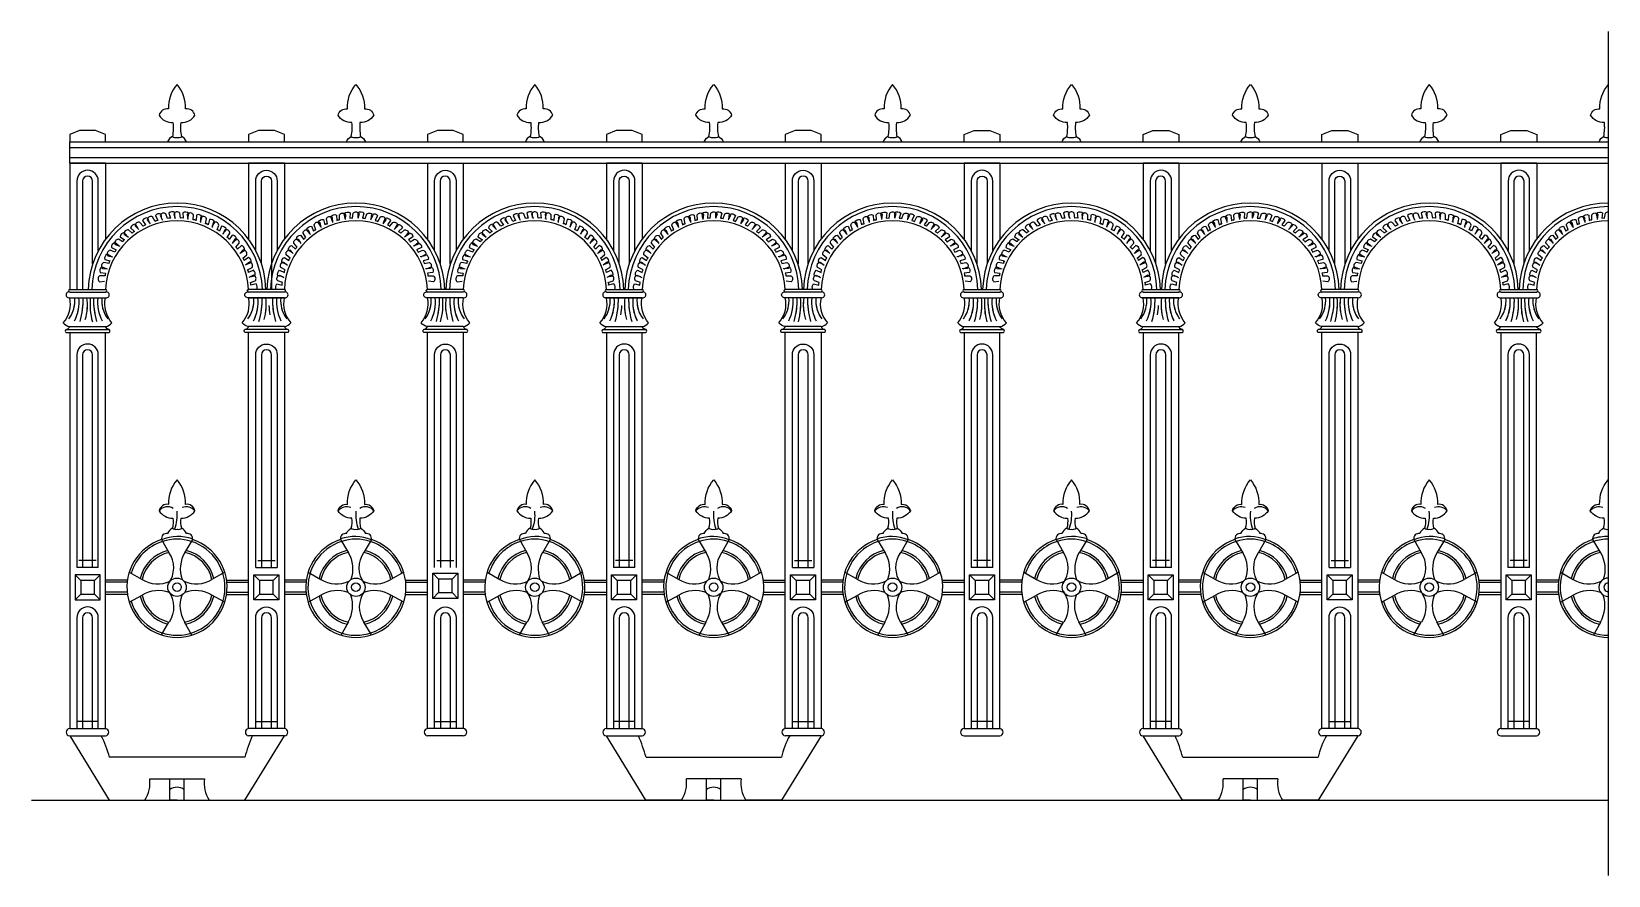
# Model space of a CAD drawing. Extents: x 173 to 2377, y 3129 to 4307.
import ezdxf

# ---------------------------------------------------------------- set-up
doc = ezdxf.new("R2010")
doc.units = 0
doc.header["$LTSCALE"] = 0.85
doc.header["$MEASUREMENT"] = 0
for name, color, linetype in [('3', 3, 'CONTINUOUS'), ('4', 4, 'CONTINUOUS'), ('7', 7, 'CONTINUOUS')]:
    doc.layers.add(name, color=color, linetype=linetype)

msp = doc.modelspace()

# ---------------------------------------------------------------- linework, layer by layer
at = {"layer": '3'}
for p, q in [((2377, 3128.5), (2377, 4307.5)), ((226.6, 4145.6), (2377, 4145.6)), ((226.6, 4131.6), (2377, 4131.6)), ((226.6, 3943.6), (276.7, 3943.6)), ((226.6, 3935.6), (278.7, 3935.6)), ((526.7, 3943.6), (476.6, 3943.6)), ((526.7, 3935.6), (476.6, 3935.6)), ((476.6, 3935.6), (528.7, 3935.6)), ((776.6, 3935.6), (724.5, 3935.6)), ((776.6, 3943.6), (726.6, 3943.6)), ((1026.6, 3935.6), (974.5, 3935.6)), ((976.6, 3943.6), (1026.6, 3943.6)), ((976.6, 3935.6), (1026.6, 3935.6)), ((1276.6, 3935.6), (1224.5, 3935.6)), ((1276.6, 3943.6), (1226.6, 3943.6)), ((1476.6, 3943.6), (1526.6, 3943.6)), ((1476.6, 3935.6), (1528.7, 3935.6)), ((1776.6, 3935.6), (1724.5, 3935.6)), ((1726.6, 3943.6), (1776.6, 3943.6)), ((1726.6, 3935.6), (1776.6, 3935.6)), ((2026.6, 3935.6), (1974.5, 3935.6)), ((2026.6, 3943.6), (1976.6, 3943.6)), ((2226.6, 3943.6), (2276.6, 3943.6)), ((2226.6, 3935.6), (2278.7, 3935.6)), ((221.3, 3891), (282, 3891)), ((226.6, 3895.6), (276.7, 3895.6)), ((532, 3891), (471.3, 3891)), ((526.7, 3895.6), (476.6, 3895.6)), ((782, 3891), (721.3, 3891)), ((776.6, 3895.6), (726.6, 3895.6)), ((971.3, 3891), (1032, 3891)), ((976.6, 3895.6), (1026.6, 3895.6)), ((1282, 3891), (1221.3, 3891)), ((1276.6, 3895.6), (1226.6, 3895.6)), ((1471.3, 3891), (1531.9, 3891)), ((1476.6, 3895.6), (1526.6, 3895.6)), ((1721.3, 3891), (1781.9, 3891)), ((1726.6, 3895.6), (1776.6, 3895.6)), ((2031.9, 3891), (1971.3, 3891)), ((2026.6, 3895.6), (1976.6, 3895.6)), ((2221.3, 3891), (2281.9, 3891)), ((2226.6, 3895.6), (2276.6, 3895.6)), ((242.3, 3540.6), (234.3, 3548.6)), ((266.6, 3558.6), (236.6, 3558.6)), ((263.6, 3568.6), (239.6, 3568.6)), ((261.3, 3540.6), (269.3, 3548.6)), ((491.9, 3540.6), (483.9, 3548.6)), ((486.6, 3558.6), (516.6, 3558.6)), ((489.6, 3568.6), (513.6, 3568.6)), ((510.9, 3540.6), (518.9, 3548.6)), ((741.9, 3542.6), (733.9, 3550.6)), ((736.6, 3550.6), (766.6, 3550.6)), ((739.6, 3568.6), (763.6, 3568.6)), ((760.9, 3542.6), (768.9, 3550.6)), ((991.9, 3540.6), (983.9, 3548.6)), ((1016.6, 3558.6), (986.6, 3558.6)), ((1013.6, 3568.6), (989.6, 3568.6)), ((1010.9, 3540.6), (1018.9, 3548.6)), ((1241.9, 3540.6), (1233.9, 3548.6)), ((1236.6, 3558.6), (1266.6, 3558.6)), ((1239.6, 3568.6), (1263.6, 3568.6)), ((1260.9, 3540.6), (1268.9, 3548.6)), ((1491.9, 3540.6), (1483.9, 3548.6)), ((1516.6, 3558.6), (1486.6, 3558.6)), ((1513.6, 3568.6), (1489.6, 3568.6)), ((1510.9, 3540.6), (1518.9, 3548.6)), ((1741.9, 3540.6), (1733.9, 3548.6)), ((1766.6, 3558.6), (1736.6, 3558.6)), ((1763.6, 3568.6), (1739.6, 3568.6)), ((1760.9, 3540.6), (1768.9, 3548.6)), ((1991.9, 3540.6), (1983.9, 3548.6)), ((1986.6, 3558.6), (2016.6, 3558.6)), ((1989.6, 3568.6), (2013.6, 3568.6)), ((2010.9, 3540.6), (2018.9, 3548.6)), ((2241.9, 3540.6), (2233.9, 3548.6)), ((2266.6, 3558.6), (2236.6, 3558.6)), ((2263.6, 3568.6), (2239.6, 3568.6)), ((2260.9, 3540.6), (2268.9, 3548.6)), ((306.6, 3538.1), (276.6, 3538.1)), ((446.6, 3538.1), (476.6, 3538.1)), ((556.6, 3538.1), (526.6, 3538.1)), ((696.6, 3538.1), (726.6, 3538.1)), ((806.6, 3538.1), (776.6, 3538.1)), ((946.6, 3538.1), (976.6, 3538.1)), ((1056.6, 3538.1), (1026.6, 3538.1)), ((1196.6, 3538.1), (1226.6, 3538.1)), ((1306.6, 3538.1), (1276.6, 3538.1)), ((1446.6, 3538.1), (1476.6, 3538.1)), ((1556.6, 3538.1), (1526.6, 3538.1)), ((1696.6, 3538.1), (1726.6, 3538.1)), ((1806.6, 3538.1), (1776.6, 3538.1)), ((1946.6, 3538.1), (1976.6, 3538.1)), ((2056.6, 3538.1), (2026.6, 3538.1)), ((2196.6, 3538.1), (2226.6, 3538.1)), ((2306.6, 3538.1), (2276.6, 3538.1)), ((242.3, 3521.6), (234.3, 3513.6)), ((261.3, 3521.6), (269.3, 3513.6)), ((306.6, 3524.1), (276.6, 3524.1)), ((446.6, 3524.1), (476.6, 3524.1)), ((491.9, 3521.6), (483.9, 3513.6)), ((510.9, 3521.6), (518.9, 3513.6)), ((556.6, 3524.1), (526.6, 3524.1)), ((696.6, 3524.1), (726.6, 3524.1)), ((741.9, 3523.6), (733.9, 3515.6)), ((760.9, 3523.6), (768.9, 3515.6)), ((806.6, 3524.1), (776.6, 3524.1)), ((946.6, 3524.1), (976.6, 3524.1)), ((991.9, 3521.6), (983.9, 3513.6)), ((1010.9, 3521.6), (1018.9, 3513.6)), ((1056.6, 3524.1), (1026.6, 3524.1)), ((1196.6, 3524.1), (1226.6, 3524.1)), ((1241.9, 3521.6), (1233.9, 3513.6)), ((1260.9, 3521.6), (1268.9, 3513.6)), ((1306.6, 3524.1), (1276.6, 3524.1)), ((1446.6, 3524.1), (1476.6, 3524.1)), ((1491.9, 3521.6), (1483.9, 3513.6)), ((1510.9, 3521.6), (1518.9, 3513.6)), ((1556.6, 3524.1), (1526.6, 3524.1)), ((1696.6, 3524.1), (1726.6, 3524.1)), ((1741.9, 3521.6), (1733.9, 3513.6)), ((1760.9, 3521.6), (1768.9, 3513.6)), ((1806.6, 3524.1), (1776.6, 3524.1)), ((1946.6, 3524.1), (1976.6, 3524.1)), ((1991.9, 3521.6), (1983.9, 3513.6)), ((2010.9, 3521.6), (2018.9, 3513.6)), ((2056.6, 3524.1), (2026.6, 3524.1)), ((2196.6, 3524.1), (2226.6, 3524.1)), ((2241.9, 3521.6), (2233.9, 3513.6)), ((2260.9, 3521.6), (2268.9, 3513.6)), ((2306.6, 3524.1), (2276.6, 3524.1)), ((266.6, 3343.6), (236.6, 3343.6)), ((486.6, 3343.6), (516.6, 3343.6)), ((736.6, 3343.6), (766.6, 3343.6)), ((1016.6, 3343.6), (986.6, 3343.6)), ((1236.6, 3343.6), (1266.6, 3343.6)), ((1516.6, 3343.6), (1486.6, 3343.6)), ((1766.6, 3343.6), (1736.6, 3343.6)), ((1986.6, 3343.6), (2016.6, 3343.6)), ((2266.6, 3343.6), (2236.6, 3343.6))]:
    msp.add_line(p, q, dxfattribs=at)
for points in [[(258.6, 3982.4), (258.6, 4098.6, 1), (244.6, 4098.6), (244.6, 3947.1)], [(494.8, 3982.4), (494.8, 4098.6, -1), (508.8, 4098.6), (508.8, 3947.1)], [(758.2, 3982.4), (758.2, 4098.6, 1), (744.2, 4098.6), (744.2, 3983.7)], [(994.4, 3982.4), (994.4, 4098.6, -1), (1008.4, 4098.6), (1008.4, 3982.4)], [(1258.6, 3982.4), (1258.6, 4098.6, 1), (1244.6, 4098.6), (1244.6, 3982.4)], [(1494.8, 3982.4), (1494.8, 4098.6, -1), (1508.8, 4098.6), (1508.8, 3983.7)], [(1758.2, 3982.4), (1758.2, 4098.6, 1), (1744.2, 4098.6), (1744.2, 3984.3)], [(1994.4, 3982.4), (1994.4, 4098.6, -1), (2008.4, 4098.6), (2008.4, 3981.8)], [(2259, 3982.4), (2259, 4098.6, 1), (2245, 4098.6), (2245, 3981.8)], [(373.5, 4047.5), (373.5, 4054.7, 0.349567), (365.4, 4053.9), (367.4, 4046.7, 0.18548), (363.5, 4046.1), (361.2, 4052.8, 0.528763), (353.1, 4050.4), (356.3, 4044.1)], [(391.6, 4046.4), (392.9, 4053.5, 0.349567), (384.7, 4054.2), (385.4, 4046.8, 0.18548), (381.5, 4046.8), (380.4, 4053.9, 0.528763), (372, 4052.9), (374.1, 4046.1)], [(611.6, 4046.4), (610.4, 4053.5, -0.349567), (618.6, 4054.2), (617.9, 4046.8, -0.18548), (621.7, 4046.8), (622.8, 4053.9, -0.528763), (631.3, 4052.9), (629.2, 4046.1)], [(629.7, 4047.5), (629.7, 4054.7, -0.349567), (637.9, 4053.9), (635.9, 4046.7, -0.18548), (639.7, 4046.1), (642, 4052.8, -0.528763), (650.2, 4050.4), (646.9, 4044.1)], [(873.5, 4047.5), (873.5, 4054.7, 0.349567), (865.4, 4053.9), (867.4, 4046.7, 0.18548), (863.5, 4046.1), (861.2, 4052.8, 0.528763), (853.1, 4050.4), (856.3, 4044.1)], [(891.6, 4046.4), (892.9, 4053.5, 0.349567), (884.7, 4054.2), (885.4, 4046.8, 0.18548), (881.5, 4046.8), (880.4, 4053.9, 0.528763), (872, 4052.9), (874.1, 4046.1)], [(1111.6, 4046.4), (1110.4, 4053.5, -0.349567), (1118.6, 4054.2), (1117.9, 4046.8, -0.18548), (1121.7, 4046.8), (1122.8, 4053.9, -0.528763), (1131.3, 4052.9), (1129.2, 4046.1)], [(1129.7, 4047.5), (1129.7, 4054.7, -0.349567), (1137.9, 4053.9), (1135.9, 4046.7, -0.18548), (1139.7, 4046.1), (1142, 4052.8, -0.528763), (1150.2, 4050.4), (1146.9, 4044.1)], [(1361.6, 4046.4), (1360.4, 4053.5, -0.349567), (1368.6, 4054.2), (1367.8, 4046.8, -0.18548), (1371.7, 4046.8), (1372.8, 4053.9, -0.528763), (1381.2, 4052.9), (1379.2, 4046.1)], [(1379.7, 4047.5), (1379.7, 4054.7, -0.349567), (1387.9, 4053.9), (1385.9, 4046.7, -0.18548), (1389.7, 4046.1), (1392, 4052.8, -0.528763), (1400.1, 4050.4), (1396.9, 4044.1)], [(1623.5, 4047.5), (1623.5, 4054.7, 0.349567), (1615.3, 4053.9), (1617.3, 4046.7, 0.18548), (1613.5, 4046.1), (1611.2, 4052.8, 0.528763), (1603.1, 4050.4), (1606.3, 4044.1)], [(1641.6, 4046.4), (1642.8, 4053.5, 0.349567), (1634.7, 4054.2), (1635.4, 4046.8, 0.18548), (1631.5, 4046.8), (1630.4, 4053.9, 0.528763), (1622, 4052.9), (1624.1, 4046.1)], [(1861.6, 4046.4), (1860.4, 4053.5, -0.349567), (1868.5, 4054.2), (1867.8, 4046.8, -0.18548), (1871.7, 4046.8), (1872.8, 4053.9, -0.528763), (1881.2, 4052.9), (1879.2, 4046.1)], [(1879.7, 4047.5), (1879.7, 4054.7, -0.349567), (1887.9, 4053.9), (1885.9, 4046.7, -0.18548), (1889.7, 4046.1), (1892, 4052.8, -0.528763), (1900.1, 4050.4), (1896.9, 4044.1)], [(2123.5, 4047.5), (2123.5, 4054.7, 0.349567), (2115.3, 4053.9), (2117.3, 4046.7, 0.18548), (2113.5, 4046.1), (2111.2, 4052.8, 0.528763), (2103.1, 4050.4), (2106.3, 4044.1)], [(2141.6, 4046.4), (2142.8, 4053.5, 0.349567), (2134.7, 4054.2), (2135.4, 4046.8, 0.18548), (2131.5, 4046.8), (2130.4, 4053.9, 0.528763), (2122, 4052.9), (2124, 4046.1)], [(2361.6, 4046.4), (2360.4, 4053.5, -0.349567), (2368.5, 4054.2), (2367.8, 4046.8, -0.18548), (2371.7, 4046.8), (2372.8, 4053.9, -0.234223), (2377, 4055.6, -0.234223)], [(322.1, 4032), (318.5, 4038.2, 0.349567), (311.8, 4033.4), (317.1, 4028.2, 0.18548), (314.1, 4025.8), (308.7, 4030.4, 0.528763), (302.9, 4024.3), (308.8, 4020.4)], [(338.2, 4040.1), (335.8, 4046.9, 0.349567), (328.3, 4043.4), (332.7, 4037.3, 0.18548), (329.3, 4035.4), (324.8, 4040.9, 0.528763), (318, 4035.9), (323.2, 4031.1)], [(355.6, 4045.3), (354.3, 4052.4, 0.349567), (346.4, 4050.3), (349.6, 4043.5, 0.18548), (345.9, 4042.2), (342.5, 4048.5, 0.528763), (334.9, 4044.6), (339.2, 4039)], [(409.3, 4042.3), (411.7, 4049.1, 0.349567), (403.8, 4051.1), (403.2, 4043.7, 0.18548), (399.4, 4044.4), (399.5, 4051.5, 0.528763), (391, 4052), (391.9, 4045)], [(425.9, 4035.2), (429.5, 4041.4, 0.349567), (422, 4044.8), (420.2, 4037.6, 0.18548), (416.5, 4039), (417.9, 4046, 0.528763), (409.6, 4047.9), (409.3, 4040.8)], [(441, 4025.2), (445.7, 4030.7, 0.349567), (438.9, 4035.4), (435.8, 4028.6, 0.18548), (432.5, 4030.6), (435.1, 4037.2, 0.528763), (427.3, 4040.6), (425.7, 4033.7)], [(562.2, 4025.2), (557.6, 4030.7, -0.349567), (564.4, 4035.4), (567.5, 4028.6, -0.18548), (570.8, 4030.6), (568.2, 4037.2, -0.528763), (576, 4040.6), (577.6, 4033.7)], [(577.4, 4035.2), (573.8, 4041.4, -0.349567), (581.2, 4044.8), (583.1, 4037.6, -0.18548), (586.7, 4039), (585.4, 4046, -0.528763), (593.6, 4047.9), (594, 4040.8)], [(594, 4042.3), (591.6, 4049.1, -0.349567), (599.5, 4051.1), (600.1, 4043.7, -0.18548), (603.9, 4044.4), (603.8, 4051.5, -0.528763), (612.2, 4052), (611.4, 4045)], [(647.7, 4045.3), (649, 4052.4, -0.349567), (656.9, 4050.3), (653.7, 4043.5, -0.18548), (657.3, 4042.2), (660.8, 4048.5, -0.528763), (668.3, 4044.6), (664.1, 4039)], [(665, 4040.1), (667.5, 4046.9, -0.349567), (674.9, 4043.4), (670.6, 4037.3, -0.18548), (674, 4035.4), (678.4, 4040.9, -0.528763), (685.2, 4035.9), (680.1, 4031.1)], [(681.2, 4032), (684.8, 4038.2, -0.349567), (691.5, 4033.4), (686.2, 4028.2, -0.18548), (689.2, 4025.8), (694.6, 4030.4, -0.528763), (700.4, 4024.3), (694.4, 4020.4)], [(822, 4032), (818.4, 4038.2, 0.349567), (811.8, 4033.4), (817.1, 4028.2, 0.18548), (814.1, 4025.8), (808.7, 4030.4, 0.528763), (802.9, 4024.3), (808.8, 4020.4)], [(838.2, 4040.1), (835.8, 4046.9, 0.349567), (828.3, 4043.4), (832.7, 4037.3, 0.18548), (829.3, 4035.4), (824.8, 4040.9, 0.528763), (818, 4035.9), (823.2, 4031.1)], [(855.6, 4045.3), (854.3, 4052.4, 0.349567), (846.4, 4050.3), (849.6, 4043.5, 0.18548), (845.9, 4042.2), (842.5, 4048.5, 0.528763), (834.9, 4044.6), (839.2, 4039)], [(909.2, 4042.3), (911.7, 4049.1, 0.349567), (903.8, 4051.1), (903.2, 4043.7, 0.18548), (899.4, 4044.4), (899.5, 4051.5, 0.528763), (891, 4052), (891.9, 4045)], [(925.9, 4035.2), (929.5, 4041.4, 0.349567), (922, 4044.8), (920.1, 4037.6, 0.18548), (916.5, 4039), (917.9, 4046, 0.528763), (909.6, 4047.9), (909.3, 4040.8)], [(941, 4025.2), (945.7, 4030.7, 0.349567), (938.9, 4035.4), (935.8, 4028.6, 0.18548), (932.5, 4030.6), (935, 4037.2, 0.528763), (927.2, 4040.6), (925.7, 4033.7)], [(1062.2, 4025.2), (1057.6, 4030.7, -0.349567), (1064.3, 4035.4), (1067.4, 4028.6, -0.18548), (1070.8, 4030.6), (1068.2, 4037.2, -0.528763), (1076, 4040.6), (1077.6, 4033.7)], [(1077.4, 4035.2), (1073.8, 4041.4, -0.349567), (1081.2, 4044.8), (1083.1, 4037.6, -0.18548), (1086.7, 4039), (1085.3, 4046, -0.528763), (1093.6, 4047.9), (1094, 4040.8)], [(1094, 4042.3), (1091.5, 4049.1, -0.349567), (1099.5, 4051.1), (1100.1, 4043.7, -0.18548), (1103.9, 4044.4), (1103.7, 4051.5, -0.528763), (1112.2, 4052), (1111.3, 4045)], [(1147.7, 4045.3), (1148.9, 4052.4, -0.349567), (1156.9, 4050.3), (1153.6, 4043.5, -0.18548), (1157.3, 4042.2), (1160.8, 4048.5, -0.528763), (1168.3, 4044.6), (1164.1, 4039)], [(1165, 4040.1), (1167.5, 4046.9, -0.349567), (1174.9, 4043.4), (1170.6, 4037.3, -0.18548), (1174, 4035.4), (1178.4, 4040.9, -0.528763), (1185.2, 4035.9), (1180.1, 4031.1)], [(1181.2, 4032), (1184.8, 4038.2, -0.349567), (1191.5, 4033.4), (1186.2, 4028.2, -0.18548), (1189.2, 4025.8), (1194.5, 4030.4, -0.528763), (1200.4, 4024.3), (1194.4, 4020.4)], [(1312.2, 4025.2), (1307.6, 4030.7, -0.349567), (1314.3, 4035.4), (1317.4, 4028.6, -0.18548), (1320.8, 4030.6), (1318.2, 4037.2, -0.528763), (1326, 4040.6), (1327.6, 4033.7)], [(1327.4, 4035.2), (1323.8, 4041.4, -0.349567), (1331.2, 4044.8), (1333.1, 4037.6, -0.18548), (1336.7, 4039), (1335.3, 4046, -0.528763), (1343.6, 4047.9), (1344, 4040.8)], [(1344, 4042.3), (1341.5, 4049.1, -0.349567), (1349.5, 4051.1), (1350.1, 4043.7, -0.18548), (1353.9, 4044.4), (1353.7, 4051.5, -0.528763), (1362.2, 4052), (1361.3, 4045)], [(1397.7, 4045.3), (1398.9, 4052.4, -0.349567), (1406.9, 4050.3), (1403.6, 4043.5, -0.18548), (1407.3, 4042.2), (1410.7, 4048.5, -0.528763), (1418.3, 4044.6), (1414.1, 4039)], [(1415, 4040.1), (1417.5, 4046.9, -0.349567), (1424.9, 4043.4), (1420.6, 4037.3, -0.18548), (1424, 4035.4), (1428.4, 4040.9, -0.528763), (1435.2, 4035.9), (1430.1, 4031.1)], [(1431.2, 4032), (1434.8, 4038.2, -0.349567), (1441.5, 4033.4), (1436.2, 4028.2, -0.18548), (1439.2, 4025.8), (1444.5, 4030.4, -0.528763), (1450.3, 4024.3), (1444.4, 4020.4)], [(1572, 4032), (1568.4, 4038.2, 0.349567), (1561.7, 4033.4), (1567.1, 4028.2, 0.18548), (1564, 4025.8), (1558.7, 4030.4, 0.528763), (1552.9, 4024.3), (1558.8, 4020.4)], [(1588.2, 4040.1), (1585.7, 4046.9, 0.349567), (1578.3, 4043.4), (1582.7, 4037.3, 0.18548), (1579.3, 4035.4), (1574.8, 4040.9, 0.528763), (1568, 4035.9), (1573.2, 4031.1)], [(1605.5, 4045.3), (1604.3, 4052.4, 0.349567), (1596.4, 4050.3), (1599.6, 4043.5, 0.18548), (1595.9, 4042.2), (1592.5, 4048.5, 0.528763), (1584.9, 4044.6), (1589.2, 4039)], [(1659.2, 4042.3), (1661.7, 4049.1, 0.349567), (1653.7, 4051.1), (1653.2, 4043.7, 0.18548), (1649.3, 4044.4), (1649.5, 4051.5, 0.528763), (1641, 4052), (1641.9, 4045)], [(1675.9, 4035.2), (1679.5, 4041.4, 0.349567), (1672, 4044.8), (1670.1, 4037.6, 0.18548), (1666.5, 4039), (1667.9, 4046, 0.528763), (1659.6, 4047.9), (1659.3, 4040.8)], [(1691, 4025.2), (1695.6, 4030.7, 0.349567), (1688.9, 4035.4), (1685.8, 4028.6, 0.18548), (1682.5, 4030.6), (1685, 4037.2, 0.528763), (1677.2, 4040.6), (1675.7, 4033.7)], [(1812.2, 4025.2), (1807.6, 4030.7, -0.349567), (1814.3, 4035.4), (1817.4, 4028.6, -0.18548), (1820.8, 4030.6), (1818.2, 4037.2, -0.528763), (1826, 4040.6), (1827.6, 4033.7)], [(1827.4, 4035.2), (1823.8, 4041.4, -0.349567), (1831.2, 4044.8), (1833.1, 4037.6, -0.18548), (1836.7, 4039), (1835.3, 4046, -0.528763), (1843.6, 4047.9), (1843.9, 4040.8)], [(1844, 4042.3), (1841.5, 4049.1, -0.349567), (1849.5, 4051.1), (1850.1, 4043.7, -0.18548), (1853.9, 4044.4), (1853.7, 4051.5, -0.528763), (1862.2, 4052), (1861.3, 4045)], [(1897.7, 4045.3), (1898.9, 4052.4, -0.349567), (1906.8, 4050.3), (1903.6, 4043.5, -0.18548), (1907.3, 4042.2), (1910.7, 4048.5, -0.528763), (1918.3, 4044.6), (1914, 4039)], [(1915, 4040.1), (1917.5, 4046.9, -0.349567), (1924.9, 4043.4), (1920.6, 4037.3, -0.18548), (1924, 4035.4), (1928.4, 4040.9, -0.528763), (1935.2, 4035.9), (1930, 4031.1)], [(1931.2, 4032), (1934.8, 4038.2, -0.349567), (1941.5, 4033.4), (1936.2, 4028.2, -0.18548), (1939.2, 4025.8), (1944.5, 4030.4, -0.528763), (1950.3, 4024.3), (1944.4, 4020.4)], [(2072, 4032), (2068.4, 4038.2, 0.349567), (2061.7, 4033.4), (2067.1, 4028.2, 0.18548), (2064, 4025.8), (2058.7, 4030.4, 0.528763), (2052.9, 4024.3), (2058.8, 4020.4)], [(2088.2, 4040.1), (2085.7, 4046.9, 0.349567), (2078.3, 4043.4), (2082.6, 4037.3, 0.18548), (2079.3, 4035.4), (2074.8, 4040.9, 0.528763), (2068, 4035.9), (2073.2, 4031.1)], [(2105.5, 4045.3), (2104.3, 4052.4, 0.349567), (2096.4, 4050.3), (2099.6, 4043.5, 0.18548), (2095.9, 4042.2), (2092.5, 4048.5, 0.528763), (2084.9, 4044.6), (2089.2, 4039)], [(2159.2, 4042.3), (2161.7, 4049.1, 0.349567), (2153.7, 4051.1), (2153.1, 4043.7, 0.18548), (2149.3, 4044.4), (2149.5, 4051.5, 0.528763), (2141, 4052), (2141.9, 4045)], [(2175.9, 4035.2), (2179.5, 4041.4, 0.349567), (2172, 4044.8), (2170.1, 4037.6, 0.18548), (2166.5, 4039), (2167.9, 4046, 0.528763), (2159.6, 4047.9), (2159.3, 4040.8)], [(2191, 4025.2), (2195.6, 4030.7, 0.349567), (2188.9, 4035.4), (2185.8, 4028.6, 0.18548), (2182.4, 4030.6), (2185, 4037.2, 0.528763), (2177.2, 4040.6), (2175.6, 4033.7)], [(2312.2, 4025.2), (2307.6, 4030.7, -0.349567), (2314.3, 4035.4), (2317.4, 4028.6, -0.18548), (2320.8, 4030.6), (2318.2, 4037.2, -0.528763), (2326, 4040.6), (2327.6, 4033.7)], [(2327.3, 4035.2), (2323.7, 4041.4, -0.349567), (2331.2, 4044.8), (2333.1, 4037.6, -0.18548), (2336.7, 4039), (2335.3, 4046, -0.528763), (2343.6, 4047.9), (2343.9, 4040.8)], [(2344, 4042.3), (2341.5, 4049.1, -0.349567), (2349.5, 4051.1), (2350, 4043.7, -0.18548), (2353.9, 4044.4), (2353.7, 4051.5, -0.528763), (2362.2, 4052), (2361.3, 4045)], [(295.1, 4007.9), (289.6, 4012.6, 0.349567), (285, 4005.8), (291.8, 4002.7, 0.18548), (289.8, 3999.4), (283.1, 4001.9, 0.528763), (279.8, 3994.1), (286.7, 3992.6)], [(307.6, 4021.1), (302.9, 4026.6, 0.349567), (297.2, 4020.8), (303.3, 4016.6, 0.18548), (300.8, 4013.6), (294.7, 4017.3, 0.528763), (290, 4010.2), (296.5, 4007.5)], [(454.2, 4012.8), (459.7, 4017.5, 0.349567), (453.9, 4023.2), (449.7, 4017.1, 0.18548), (446.7, 4019.6), (450.4, 4025.7, 0.528763), (443.3, 4030.3), (440.6, 4023.8)], [(465.1, 3998.3), (471.3, 4001.9, 0.349567), (466.6, 4008.6), (461.3, 4003.3, 0.18548), (458.9, 4006.3), (463.6, 4011.7, 0.528763), (457.4, 4017.5), (453.5, 4011.5)], [(538.2, 3998.3), (532, 4001.9, -0.349567), (536.7, 4008.6), (542, 4003.3, -0.18548), (544.4, 4006.3), (539.7, 4011.7, -0.528763), (545.9, 4017.5), (549.7, 4011.5)], [(549, 4012.8), (543.5, 4017.5, -0.349567), (549.4, 4023.2), (553.6, 4017.1, -0.18548), (556.5, 4019.6), (552.8, 4025.7, -0.528763), (559.9, 4030.3), (562.7, 4023.8)], [(695.7, 4021.1), (700.3, 4026.6, -0.349567), (706.1, 4020.8), (700, 4016.6, -0.18548), (702.5, 4013.6), (708.6, 4017.3, -0.528763), (713.2, 4010.2), (706.7, 4007.5)], [(708.1, 4007.9), (713.6, 4012.6, -0.349567), (718.3, 4005.8), (711.5, 4002.7, -0.18548), (713.5, 3999.4), (720.1, 4001.9, -0.528763), (723.5, 3994.1), (716.6, 3992.6)], [(795.1, 4007.9), (789.6, 4012.6, 0.349567), (785, 4005.8), (791.8, 4002.7, 0.18548), (789.8, 3999.4), (783.1, 4001.9, 0.528763), (779.8, 3994.1), (786.7, 3992.6)], [(807.5, 4021.1), (802.9, 4026.6, 0.349567), (797.1, 4020.8), (803.3, 4016.6, 0.18548), (800.8, 4013.6), (794.7, 4017.3, 0.528763), (790, 4010.2), (796.5, 4007.5)], [(954.2, 4012.8), (959.7, 4017.5, 0.349567), (953.9, 4023.2), (949.7, 4017.1, 0.18548), (946.7, 4019.6), (950.4, 4025.7, 0.528763), (943.3, 4030.3), (940.6, 4023.8)], [(965.1, 3998.3), (971.3, 4001.9, 0.349567), (966.5, 4008.6), (961.3, 4003.3, 0.18548), (958.9, 4006.3), (963.5, 4011.7, 0.528763), (957.4, 4017.5), (953.5, 4011.5)], [(1038.2, 3998.3), (1032, 4001.9, -0.349567), (1036.7, 4008.6), (1041.9, 4003.3, -0.18548), (1044.4, 4006.3), (1039.7, 4011.7, -0.528763), (1045.9, 4017.5), (1049.7, 4011.5)], [(1049, 4012.8), (1043.5, 4017.5, -0.349567), (1049.4, 4023.2), (1053.6, 4017.1, -0.18548), (1056.5, 4019.6), (1052.8, 4025.7, -0.528763), (1059.9, 4030.3), (1062.7, 4023.8)], [(1195.7, 4021.1), (1200.3, 4026.6, -0.349567), (1206.1, 4020.8), (1199.9, 4016.6, -0.18548), (1202.5, 4013.6), (1208.6, 4017.3, -0.528763), (1213.2, 4010.2), (1206.7, 4007.5)], [(1208.1, 4007.9), (1213.6, 4012.6, -0.349567), (1218.3, 4005.8), (1211.5, 4002.7, -0.18548), (1213.5, 3999.4), (1220.1, 4001.9, -0.528763), (1223.5, 3994.1), (1216.6, 3992.6)], [(1288.2, 3998.3), (1281.9, 4001.9, -0.349567), (1286.7, 4008.6), (1291.9, 4003.3, -0.18548), (1294.4, 4006.3), (1289.7, 4011.7, -0.528763), (1295.9, 4017.5), (1299.7, 4011.5)], [(1299, 4012.8), (1293.5, 4017.5, -0.349567), (1299.3, 4023.2), (1303.6, 4017.1, -0.18548), (1306.5, 4019.6), (1302.8, 4025.7, -0.528763), (1309.9, 4030.3), (1312.7, 4023.8)], [(1445.7, 4021.1), (1450.3, 4026.6, -0.349567), (1456.1, 4020.8), (1449.9, 4016.6, -0.18548), (1452.5, 4013.6), (1458.6, 4017.3, -0.528763), (1463.2, 4010.2), (1456.7, 4007.5)], [(1458.1, 4007.9), (1463.6, 4012.6, -0.349567), (1468.3, 4005.8), (1461.5, 4002.7, -0.18548), (1463.5, 3999.4), (1470.1, 4001.9, -0.528763), (1473.5, 3994.1), (1466.6, 3992.6)], [(1545.1, 4007.9), (1539.6, 4012.6, 0.349567), (1534.9, 4005.8), (1541.7, 4002.7, 0.18548), (1539.7, 3999.4), (1533.1, 4001.9, 0.528763), (1529.8, 3994.1), (1536.6, 3992.6)], [(1557.5, 4021.1), (1552.9, 4026.6, 0.349567), (1547.1, 4020.8), (1553.3, 4016.6, 0.18548), (1550.7, 4013.6), (1544.6, 4017.3, 0.528763), (1540, 4010.2), (1546.5, 4007.5)], [(1704.2, 4012.8), (1709.7, 4017.5, 0.349567), (1703.9, 4023.2), (1699.6, 4017.1, 0.18548), (1696.7, 4019.6), (1700.4, 4025.7, 0.528763), (1693.3, 4030.3), (1690.5, 4023.8)], [(1715, 3998.3), (1721.3, 4001.9, 0.349567), (1716.5, 4008.6), (1711.3, 4003.3, 0.18548), (1708.8, 4006.3), (1713.5, 4011.7, 0.528763), (1707.3, 4017.5), (1703.5, 4011.5)], [(1788.2, 3998.3), (1781.9, 4001.9, -0.349567), (1786.7, 4008.6), (1791.9, 4003.3, -0.18548), (1794.4, 4006.3), (1789.7, 4011.7, -0.528763), (1795.9, 4017.5), (1799.7, 4011.5)], [(1799, 4012.8), (1793.5, 4017.5, -0.349567), (1799.3, 4023.2), (1803.6, 4017.1, -0.18548), (1806.5, 4019.6), (1802.8, 4025.7, -0.528763), (1809.9, 4030.3), (1812.7, 4023.8)], [(1945.7, 4021.1), (1950.3, 4026.6, -0.349567), (1956.1, 4020.8), (1949.9, 4016.6, -0.18548), (1952.5, 4013.6), (1958.6, 4017.3, -0.528763), (1963.2, 4010.2), (1956.7, 4007.5)], [(1958.1, 4007.9), (1963.6, 4012.6, -0.349567), (1968.3, 4005.8), (1961.5, 4002.7, -0.18548), (1963.5, 3999.4), (1970.1, 4001.9, -0.528763), (1973.5, 3994.1), (1966.6, 3992.6)], [(2045.1, 4007.9), (2039.6, 4012.6, 0.349567), (2034.9, 4005.8), (2041.7, 4002.7, 0.18548), (2039.7, 3999.4), (2033.1, 4001.9, 0.528763), (2029.7, 3994.1), (2036.6, 3992.6)], [(2057.5, 4021.1), (2052.9, 4026.6, 0.349567), (2047.1, 4020.8), (2053.3, 4016.6, 0.18548), (2050.7, 4013.6), (2044.6, 4017.3, 0.528763), (2040, 4010.2), (2046.5, 4007.5)], [(2204.2, 4012.8), (2209.7, 4017.5, 0.349567), (2203.9, 4023.2), (2199.6, 4017.1, 0.18548), (2196.7, 4019.6), (2200.4, 4025.7, 0.528763), (2193.3, 4030.3), (2190.5, 4023.8)], [(2215, 3998.3), (2221.3, 4001.9, 0.349567), (2216.5, 4008.6), (2211.3, 4003.3, 0.18548), (2208.8, 4006.3), (2213.5, 4011.7, 0.528763), (2207.3, 4017.5), (2203.5, 4011.5)], [(2288.2, 3998.3), (2281.9, 4001.9, -0.349567), (2286.7, 4008.6), (2291.9, 4003.3, -0.18548), (2294.4, 4006.3), (2289.7, 4011.7, -0.528763), (2295.9, 4017.5), (2299.7, 4011.5)], [(2299, 4012.8), (2293.5, 4017.5, -0.349567), (2299.3, 4023.2), (2303.6, 4017.1, -0.18548), (2306.5, 4019.6), (2302.8, 4025.7, -0.528763), (2309.9, 4030.3), (2312.7, 4023.8)], [(285.2, 3992.8), (279, 3996.4, 0.349567), (275.6, 3988.9), (282.8, 3987, 0.18548), (281.4, 3983.4), (274.4, 3984.8, 0.528763), (272.5, 3976.5), (279.5, 3976.2)], [(473.2, 3982.1), (480, 3984.6, 0.349567), (476.5, 3992), (470.4, 3987.7, 0.18548), (468.5, 3991.1), (474, 3995.6, 0.528763), (469, 4002.3), (464.2, 3997.2)], [(530.1, 3982.1), (523.3, 3984.6, -0.349567), (526.8, 3992), (532.9, 3987.7, -0.18548), (534.8, 3991.1), (529.2, 3995.6, -0.528763), (534.3, 4002.3), (539.1, 3997.2)], [(718, 3992.8), (724.3, 3996.4, -0.349567), (727.7, 3988.9), (720.5, 3987, -0.18548), (721.9, 3983.4), (728.8, 3984.8, -0.528763), (730.8, 3976.5), (723.7, 3976.2)], [(785.2, 3992.8), (779, 3996.4, 0.349567), (775.6, 3988.9), (782.8, 3987, 0.18548), (781.4, 3983.4), (774.4, 3984.8, 0.528763), (772.5, 3976.5), (779.5, 3976.2)], [(973.2, 3982.1), (980, 3984.6, 0.349567), (976.5, 3992), (970.4, 3987.7, 0.18548), (968.5, 3991.1), (974, 3995.6, 0.528763), (969, 4002.3), (964.2, 3997.2)], [(1030, 3982.1), (1023.3, 3984.6, -0.349567), (1026.8, 3992), (1032.9, 3987.7, -0.18548), (1034.8, 3991.1), (1029.2, 3995.6, -0.528763), (1034.3, 4002.3), (1039.1, 3997.2)], [(1218, 3992.8), (1224.3, 3996.4, -0.349567), (1227.7, 3988.9), (1220.5, 3987, -0.18548), (1221.8, 3983.4), (1228.8, 3984.8, -0.528763), (1230.8, 3976.5), (1223.7, 3976.2)], [(1280, 3982.1), (1273.3, 3984.6, -0.349567), (1276.8, 3992), (1282.9, 3987.7, -0.18548), (1284.8, 3991.1), (1279.2, 3995.6, -0.528763), (1284.3, 4002.3), (1289.1, 3997.2)], [(1468, 3992.8), (1474.3, 3996.4, -0.349567), (1477.7, 3988.9), (1470.5, 3987, -0.18548), (1471.8, 3983.4), (1478.8, 3984.8, -0.528763), (1480.8, 3976.5), (1473.7, 3976.2)], [(1535.2, 3992.8), (1529, 3996.4, 0.349567), (1525.5, 3988.9), (1532.8, 3987, 0.18548), (1531.4, 3983.4), (1524.4, 3984.8, 0.528763), (1522.5, 3976.5), (1529.5, 3976.2)], [(1723.2, 3982.1), (1730, 3984.6, 0.349567), (1726.4, 3992), (1720.4, 3987.7, 0.18548), (1718.5, 3991.1), (1724, 3995.6, 0.528763), (1718.9, 4002.3), (1714.1, 3997.2)], [(1780, 3982.1), (1773.3, 3984.6, -0.349567), (1776.8, 3992), (1782.9, 3987.7, -0.18548), (1784.7, 3991.1), (1779.2, 3995.6, -0.528763), (1784.3, 4002.3), (1789.1, 3997.2)], [(1968, 3992.8), (1974.3, 3996.4, -0.349567), (1977.7, 3988.9), (1970.4, 3987, -0.18548), (1971.8, 3983.4), (1978.8, 3984.8, -0.528763), (1980.8, 3976.5), (1973.7, 3976.2)], [(2035.2, 3992.8), (2028.9, 3996.4, 0.349567), (2025.5, 3988.9), (2032.8, 3987, 0.18548), (2031.4, 3983.4), (2024.4, 3984.8, 0.528763), (2022.4, 3976.5), (2029.5, 3976.2)], [(2223.2, 3982.1), (2229.9, 3984.6, 0.349567), (2226.4, 3992), (2220.3, 3987.7, 0.18548), (2218.5, 3991.1), (2224, 3995.6, 0.528763), (2218.9, 4002.3), (2214.1, 3997.2)], [(2280, 3982.1), (2273.2, 3984.6, -0.349567), (2276.8, 3992), (2282.8, 3987.7, -0.18548), (2284.7, 3991.1), (2279.2, 3995.6, -0.528763), (2284.3, 4002.3), (2289.1, 3997.2)], [(278.1, 3976.1), (271.3, 3978.6, 0.349567), (269.2, 3970.7), (276.7, 3970.1, 0.18548), (276, 3966.3), (268.8, 3966.4, 0.528763), (268.4, 3957.9), (275.4, 3958.8)], [(478.4, 3964.8), (485.5, 3966.1, 0.349567), (483.4, 3974), (476.6, 3970.8, 0.18548), (475.3, 3974.4), (481.6, 3977.9, 0.528763), (477.8, 3985.4), (472.1, 3981.2)], [(488, 3947.1, 0.334675), (487, 3955), (479.8, 3953, 0.18548), (479.2, 3956.8), (485.9, 3959.1, 0.528763), (483.5, 3967.3), (477.2, 3964)], [(515.3, 3947.1, -0.334675), (516.3, 3955), (523.5, 3953, -0.18548), (524.1, 3956.8), (517.3, 3959.1, -0.528763), (519.8, 3967.3), (526.1, 3964)], [(524.8, 3964.8), (517.7, 3966.1, -0.349567), (519.9, 3974), (526.7, 3970.8, -0.18548), (527.9, 3974.4), (521.7, 3977.9, -0.528763), (525.5, 3985.4), (531.1, 3981.2)], [(725.2, 3976.1), (732, 3978.6, -0.349567), (734, 3970.7), (726.6, 3970.1, -0.18548), (727.3, 3966.3), (734.4, 3966.4, -0.528763), (734.9, 3957.9), (727.9, 3958.8)], [(778.1, 3976.1), (771.3, 3978.6, 0.349567), (769.2, 3970.7), (776.7, 3970.1, 0.18548), (775.9, 3966.3), (768.8, 3966.4, 0.528763), (768.3, 3957.9), (775.3, 3958.8)], [(978.4, 3964.8), (985.5, 3966.1, 0.349567), (983.4, 3974), (976.6, 3970.8, 0.18548), (975.3, 3974.4), (981.6, 3977.9, 0.528763), (977.8, 3985.4), (972.1, 3981.2)], [(988, 3947.1, 0.334675), (987, 3955), (979.8, 3953, 0.18548), (979.2, 3956.8), (985.9, 3959.1, 0.528763), (983.5, 3967.3), (977.2, 3964)], [(1015.3, 3947.1, -0.334675), (1016.2, 3955), (1023.5, 3953, -0.18548), (1024.1, 3956.8), (1017.3, 3959.1, -0.528763), (1019.8, 3967.3), (1026.1, 3964)], [(1024.8, 3964.8), (1017.7, 3966.1, -0.349567), (1019.9, 3974), (1026.6, 3970.8, -0.18548), (1027.9, 3974.4), (1021.7, 3977.9, -0.528763), (1025.5, 3985.4), (1031.1, 3981.2)], [(1225.2, 3976.1), (1231.9, 3978.6, -0.349567), (1234, 3970.7), (1226.6, 3970.1, -0.18548), (1227.3, 3966.3), (1234.4, 3966.4, -0.528763), (1234.9, 3957.9), (1227.9, 3958.8)], [(1265.3, 3947.1, -0.334675), (1266.2, 3955), (1273.4, 3953, -0.18548), (1274.1, 3956.8), (1267.3, 3959.1, -0.528763), (1269.8, 3967.3), (1276, 3964)], [(1274.8, 3964.8), (1267.7, 3966.1, -0.349567), (1269.9, 3974), (1276.6, 3970.8, -0.18548), (1277.9, 3974.4), (1271.7, 3977.9, -0.528763), (1275.5, 3985.4), (1281.1, 3981.2)], [(1475.2, 3976.1), (1481.9, 3978.6, -0.349567), (1484, 3970.7), (1476.6, 3970.1, -0.18548), (1477.3, 3966.3), (1484.4, 3966.4, -0.528763), (1484.9, 3957.9), (1477.9, 3958.8)], [(1528, 3976.1), (1521.3, 3978.6, 0.349567), (1519.2, 3970.7), (1526.7, 3970.1, 0.18548), (1525.9, 3966.3), (1518.8, 3966.4, 0.528763), (1518.3, 3957.9), (1525.3, 3958.8)], [(1728.4, 3964.8), (1735.5, 3966.1, 0.349567), (1733.3, 3974), (1726.6, 3970.8, 0.18548), (1725.3, 3974.4), (1731.6, 3977.9, 0.528763), (1727.7, 3985.4), (1722.1, 3981.2)], [(1737.9, 3947.1, 0.334675), (1737, 3955), (1729.8, 3953, 0.18548), (1729.2, 3956.8), (1735.9, 3959.1, 0.528763), (1733.5, 3967.3), (1727.2, 3964)], [(1765.3, 3947.1, -0.334675), (1766.2, 3955), (1773.4, 3953, -0.18548), (1774, 3956.8), (1767.3, 3959.1, -0.528763), (1769.8, 3967.3), (1776, 3964)], [(1774.8, 3964.8), (1767.7, 3966.1, -0.349567), (1769.9, 3974), (1776.6, 3970.8, -0.18548), (1777.9, 3974.4), (1771.7, 3977.9, -0.528763), (1775.5, 3985.4), (1781.1, 3981.2)], [(1975.2, 3976.1), (1981.9, 3978.6, -0.349567), (1984, 3970.7), (1976.6, 3970.1, -0.18548), (1977.3, 3966.3), (1984.4, 3966.4, -0.528763), (1984.9, 3957.9), (1977.9, 3958.8)], [(2028, 3976.1), (2021.3, 3978.6, 0.349567), (2019.2, 3970.7), (2026.6, 3970.1, 0.18548), (2025.9, 3966.3), (2018.8, 3966.4, 0.528763), (2018.3, 3957.9), (2025.3, 3958.8)], [(2228.4, 3964.8), (2235.5, 3966.1, 0.349567), (2233.3, 3974), (2226.6, 3970.8, 0.18548), (2225.3, 3974.4), (2231.5, 3977.9, 0.528763), (2227.7, 3985.4), (2222.1, 3981.2)], [(2237.9, 3947.1, 0.334675), (2237, 3955), (2229.8, 3953, 0.18548), (2229.2, 3956.8), (2235.9, 3959.1, 0.528763), (2233.4, 3967.3), (2227.2, 3964)], [(2265.3, 3947.1, -0.334675), (2266.2, 3955), (2273.4, 3953, -0.18548), (2274, 3956.8), (2267.3, 3959.1, -0.528763), (2269.7, 3967.3), (2276, 3964)], [(2274.8, 3964.8), (2267.7, 3966.1, -0.349567), (2269.9, 3974), (2276.6, 3970.8, -0.18548), (2277.9, 3974.4), (2271.6, 3977.9, -0.528763), (2275.5, 3985.4), (2281.1, 3981.2)], [(258.6, 3558.6), (258.6, 3855.9, 1), (244.6, 3855.9), (244.6, 3558.6)], [(508.6, 3558.6), (508.6, 3855.9, 1), (494.6, 3855.9), (494.6, 3558.6)], [(758.6, 3558.6), (758.6, 3855.9, 1), (744.6, 3855.9), (744.6, 3558.6)], [(1008.6, 3558.6), (1008.6, 3855.9, 1), (994.6, 3855.9), (994.6, 3558.6)], [(1258.6, 3558.6), (1258.6, 3855.9, 1), (1244.6, 3855.9), (1244.6, 3558.6)], [(1508.6, 3558.6), (1508.6, 3855.9, 1), (1494.6, 3855.9), (1494.6, 3558.6)], [(1758.6, 3558.6), (1758.6, 3855.9, 1), (1744.6, 3855.9), (1744.6, 3558.6)], [(2008.6, 3558.6), (2008.6, 3855.9, 1), (1994.6, 3855.9), (1994.6, 3558.6)], [(2258.6, 3558.6), (2258.6, 3855.9, 1), (2244.6, 3855.9), (2244.6, 3558.6)], [(258.6, 3333.6), (258.6, 3488.6, 1), (244.6, 3488.6), (244.6, 3333.6)], [(508.6, 3333.6), (508.6, 3488.6, 1), (494.6, 3488.6), (494.6, 3333.6)], [(758.6, 3333.6), (758.6, 3488.6, 1), (744.6, 3488.6), (744.6, 3333.6)], [(1008.6, 3333.6), (1008.6, 3488.6, 1), (994.6, 3488.6), (994.6, 3333.6)], [(1258.6, 3333.6), (1258.6, 3488.6, 1), (1244.6, 3488.6), (1244.6, 3333.6)], [(1508.6, 3333.6), (1508.6, 3488.6, 1), (1494.6, 3488.6), (1494.6, 3333.6)], [(1758.6, 3333.6), (1758.6, 3488.6, 1), (1744.6, 3488.6), (1744.6, 3333.6)], [(2008.6, 3333.6), (2008.6, 3488.6, 1), (1994.6, 3488.6), (1994.6, 3333.6)], [(2258.6, 3333.6), (2258.6, 3488.6, 1), (2244.6, 3488.6), (2244.6, 3333.6)]]:
    msp.add_lwpolyline(points, format="xyb", dxfattribs=at)
for points in [[(242.3, 3521.6), (261.3, 3521.6), (261.3, 3540.6), (242.3, 3540.6)], [(491.9, 3521.6), (510.9, 3521.6), (510.9, 3540.6), (491.9, 3540.6)], [(741.9, 3523.6), (760.9, 3523.6), (760.9, 3542.6), (741.9, 3542.6)], [(991.9, 3521.6), (1010.9, 3521.6), (1010.9, 3540.6), (991.9, 3540.6)], [(1241.9, 3521.6), (1260.9, 3521.6), (1260.9, 3540.6), (1241.9, 3540.6)], [(1491.9, 3521.6), (1510.9, 3521.6), (1510.9, 3540.6), (1491.9, 3540.6)], [(1741.9, 3521.6), (1760.9, 3521.6), (1760.9, 3540.6), (1741.9, 3540.6)], [(1991.9, 3521.6), (2010.9, 3521.6), (2010.9, 3540.6), (1991.9, 3540.6)], [(2241.9, 3521.6), (2260.9, 3521.6), (2260.9, 3540.6), (2241.9, 3540.6)]]:
    msp.add_lwpolyline(points, close=True, dxfattribs=at)
for centre in [(376.6, 3531.1), (626.6, 3531.1), (876.6, 3531.1), (1126.6, 3531.1), (1376.6, 3531.1), (1626.6, 3531.1), (1876.6, 3531.1), (2126.6, 3531.1)]:
    msp.add_circle(centre, 6, dxfattribs=at)
for centre, radius, start, end in [((376.7, 3943.6), 124.3, 1.6116, 178.3884), ((626.5, 3943.6), 124.3, 1.6116, 178.3884), ((876.7, 3943.6), 124.3, 1.6116, 178.3884), ((1126.5, 3943.6), 124.3, 1.6116, 178.3884), ((1376.5, 3943.6), 124.3, 1.6116, 178.3884), ((1626.7, 3943.6), 124.3, 1.6116, 178.3884), ((1876.5, 3943.6), 124.3, 1.6116, 178.3884), ((2126.7, 3943.6), 124.3, 1.6116, 178.3884), ((2376.5, 3943.6), 124.3, 89.7597, 178.3884), ((376.6, 3942.8), 100.1, 2.4568, 177.5432), ((626.6, 3942.8), 100.1, 2.4568, 177.5432), ((876.6, 3942.8), 100.1, 2.4568, 177.5432), ((1126.6, 3942.8), 100.1, 2.4568, 177.5432), ((1376.6, 3942.8), 100.1, 2.4568, 177.5432), ((1626.6, 3942.8), 100.1, 2.4568, 177.5432), ((1876.6, 3942.8), 100.1, 2.4568, 177.5432), ((2126.6, 3942.8), 100.1, 2.4568, 177.5432), ((2376.6, 3942.8), 100.1, 89.7598, 177.5432), ((191.1, 3931.7), 42.9, 323.2855, 5.225), ((191.1, 3931.7), 42.9, 329.2476, 354.6598), ((181.6, 3929.8), 58.3, 333.007, 5.7607), ((142, 3932.2), 103.5, 343.3338, 1.8828), ((142, 3932.2), 103.5, 350.7002, 0), ((179, 3925.6), 72.4, 343.531, 7.9646), ((179, 3925.6), 72.4, 350.3735, 2.9493), ((362.1, 3928.1), 107.1, 175.9899, 194.2417), ((362.1, 3928.1), 107.1, 181.674, 188.8664), ((363.4, 3932.2), 103.5, 178.1172, 196.6662), ((363.4, 3932.2), 103.5, 183.28, 190.4175), ((323.8, 3929.8), 58.3, 174.2393, 206.993), ((323.8, 3929.8), 58.3, 182.9719, 198.913), ((314.3, 3931.7), 42.9, 174.775, 216.7145), ((314.3, 3931.7), 42.9, 184.983, 203.2751), ((441.1, 3931.7), 42.9, 323.2855, 5.225), ((441.1, 3931.7), 42.9, 329.2476, 354.6598), ((431.6, 3929.8), 58.3, 333.007, 5.7607), ((392, 3932.2), 103.5, 343.3338, 1.8828), ((392, 3932.2), 103.5, 350.7002, 0), ((429, 3925.6), 72.4, 343.531, 7.9646), ((429, 3925.6), 72.4, 350.3735, 2.9493), ((612.1, 3928.1), 107.1, 181.674, 188.8664), ((613.4, 3932.2), 103.5, 178.1172, 196.6662), ((613.4, 3932.2), 103.5, 183.28, 190.4175), ((573.8, 3929.8), 58.3, 174.2393, 206.993), ((573.8, 3929.8), 58.3, 182.9719, 198.913), ((564.3, 3931.7), 42.9, 174.775, 216.7145), ((564.3, 3931.7), 42.9, 184.983, 203.2751), ((689, 3931.7), 42.9, 323.2855, 5.225), ((689, 3931.7), 42.9, 336.7249, 355.017), ((679.5, 3929.8), 58.3, 333.007, 5.7607), ((679.5, 3929.8), 58.3, 341.087, 357.0281), ((639.9, 3932.2), 103.5, 343.3338, 1.8828), ((639.9, 3932.2), 103.5, 349.5825, 356.72), ((641.2, 3928.1), 107.1, 345.7583, 4.0101), ((641.2, 3928.1), 107.1, 351.1336, 358.326), ((824.2, 3925.6), 72.4, 172.0354, 196.469), ((824.2, 3925.6), 72.4, 177.0507, 189.6265), ((861.3, 3932.2), 103.5, 178.1172, 196.6662), ((861.3, 3932.2), 103.5, 180, 189.2998), ((821.7, 3929.8), 58.3, 174.2393, 206.993), ((812.2, 3931.7), 42.9, 174.775, 216.7145), ((812.2, 3931.7), 42.9, 185.3402, 210.7524), ((939, 3931.7), 42.9, 323.2855, 5.225), ((939, 3931.7), 42.9, 336.7249, 355.017), ((929.5, 3929.8), 58.3, 333.007, 5.7607), ((929.5, 3929.8), 58.3, 341.087, 357.0281), ((889.9, 3932.2), 103.5, 343.3338, 1.8828), ((889.9, 3932.2), 103.5, 349.5825, 356.72), ((891.2, 3928.1), 107.1, 351.1336, 358.326), ((1074.2, 3925.6), 72.4, 172.0354, 196.469), ((1074.2, 3925.6), 72.4, 177.0507, 189.6265), ((1111.2, 3932.2), 103.5, 178.1172, 196.6662), ((1111.2, 3932.2), 103.5, 180, 189.2998), ((1071.7, 3929.8), 58.3, 174.2393, 206.993), ((1062.2, 3931.7), 42.9, 174.775, 216.7145), ((1062.2, 3931.7), 42.9, 185.3402, 210.7524), ((1189, 3931.7), 42.9, 323.2855, 5.225), ((1189, 3931.7), 42.9, 336.7249, 355.017), ((1179.5, 3929.8), 58.3, 333.007, 5.7607), ((1179.5, 3929.8), 58.3, 341.087, 357.0281), ((1139.9, 3932.2), 103.5, 343.3338, 1.8828), ((1139.9, 3932.2), 103.5, 349.5825, 356.72), ((1141.2, 3928.1), 107.1, 345.7583, 4.0101), ((1141.2, 3928.1), 107.1, 351.1336, 358.326), ((1324.2, 3925.6), 72.4, 172.0354, 196.469), ((1324.2, 3925.6), 72.4, 177.0507, 189.6265), ((1361.2, 3932.2), 103.5, 178.1172, 196.6662), ((1361.2, 3932.2), 103.5, 180, 189.2998), ((1321.7, 3929.8), 58.3, 174.2393, 206.993), ((1312.2, 3931.7), 42.9, 174.775, 216.7145), ((1312.2, 3931.7), 42.9, 185.3402, 210.7524), ((1441.1, 3931.7), 42.9, 323.2855, 5.225), ((1441.1, 3931.7), 42.9, 329.2476, 354.6598), ((1431.6, 3929.8), 58.3, 333.007, 5.7607), ((1392, 3932.2), 103.5, 343.3338, 1.8828), ((1392, 3932.2), 103.5, 350.7002, 0), ((1429, 3925.6), 72.4, 343.531, 7.9646), ((1429, 3925.6), 72.4, 350.3735, 2.9493), ((1612, 3928.1), 107.1, 175.9899, 194.2417), ((1612, 3928.1), 107.1, 181.674, 188.8664), ((1613.3, 3932.2), 103.5, 178.1172, 196.6662), ((1613.3, 3932.2), 103.5, 183.28, 190.4175), ((1573.7, 3929.8), 58.3, 174.2393, 206.993), ((1573.7, 3929.8), 58.3, 182.9719, 198.913), ((1564.2, 3931.7), 42.9, 174.775, 216.7145), ((1564.2, 3931.7), 42.9, 184.983, 203.2751), ((1689, 3931.7), 42.9, 323.2855, 5.225), ((1689, 3931.7), 42.9, 336.7249, 355.017), ((1679.5, 3929.8), 58.3, 333.007, 5.7607), ((1679.5, 3929.8), 58.3, 341.087, 357.0281), ((1639.9, 3932.2), 103.5, 343.3338, 1.8828), ((1639.9, 3932.2), 103.5, 349.5825, 356.72), ((1641.2, 3928.1), 107.1, 351.1336, 358.326), ((1824.2, 3925.6), 72.4, 172.0354, 196.469), ((1824.2, 3925.6), 72.4, 177.0507, 189.6265), ((1861.2, 3932.2), 103.5, 178.1172, 196.6662), ((1861.2, 3932.2), 103.5, 180, 189.2998), ((1821.6, 3929.8), 58.3, 174.2393, 206.993), ((1812.1, 3931.7), 42.9, 174.775, 216.7145), ((1812.1, 3931.7), 42.9, 185.3402, 210.7524), ((1939, 3931.7), 42.9, 323.2855, 5.225), ((1939, 3931.7), 42.9, 336.7249, 355.017), ((1929.5, 3929.8), 58.3, 333.007, 5.7607), ((1929.5, 3929.8), 58.3, 341.087, 357.0281), ((1889.9, 3932.2), 103.5, 343.3338, 1.8828), ((1889.9, 3932.2), 103.5, 349.5825, 356.72), ((1891.2, 3928.1), 107.1, 345.7583, 4.0101), ((1891.2, 3928.1), 107.1, 351.1336, 358.326), ((2074.2, 3925.6), 72.4, 172.0354, 196.469), ((2074.2, 3925.6), 72.4, 177.0507, 189.6265), ((2111.2, 3932.2), 103.5, 178.1172, 196.6662), ((2111.2, 3932.2), 103.5, 180, 189.2998), ((2071.6, 3929.8), 58.3, 174.2393, 206.993), ((2062.1, 3931.7), 42.9, 174.775, 216.7145), ((2062.1, 3931.7), 42.9, 185.3402, 210.7524), ((2191.1, 3931.7), 42.9, 323.2855, 5.225), ((2191.1, 3931.7), 42.9, 329.2476, 354.6598), ((2181.6, 3929.8), 58.3, 333.007, 5.7607), ((2142, 3932.2), 103.5, 343.3338, 1.8828), ((2142, 3932.2), 103.5, 350.7002, 0), ((2179, 3925.6), 72.4, 343.531, 7.9646), ((2179, 3925.6), 72.4, 350.3735, 2.9493), ((2362, 3928.1), 107.1, 175.9899, 194.2417), ((2362, 3928.1), 107.1, 181.674, 188.8664), ((2363.3, 3932.2), 103.5, 178.1172, 196.6662), ((2363.3, 3932.2), 103.5, 183.28, 190.4175), ((2323.7, 3929.8), 58.3, 174.2393, 206.993), ((2323.7, 3929.8), 58.3, 182.9719, 198.913), ((2314.2, 3931.7), 42.9, 174.775, 216.7145), ((2314.2, 3931.7), 42.9, 184.983, 203.2751), ((181.6, 3929.8), 58.3, 334.5742, 352.5238), ((431.6, 3929.8), 58.3, 334.5742, 352.5238), ((821.7, 3929.8), 58.3, 187.4762, 205.4258), ((1071.7, 3929.8), 58.3, 187.4762, 205.4258), ((1321.7, 3929.8), 58.3, 187.4762, 205.4258), ((1431.6, 3929.8), 58.3, 334.5742, 352.5238), ((1821.6, 3929.8), 58.3, 187.4762, 205.4258), ((2071.6, 3929.8), 58.3, 187.4762, 205.4258), ((2181.6, 3929.8), 58.3, 334.5742, 352.5238), ((363.2, 3628.8), 14.8, 57.3642, 141.6667), ((321.2, 3632), 55.7, 339.7921, 5.4872), ((389.2, 3626.4), 17, 42.9344, 108.2668), ((614.1, 3626.4), 17, 71.7332, 137.0656), ((682, 3632), 55.7, 174.5128, 200.2079), ((640, 3628.8), 14.8, 38.3333, 122.6358), ((863.2, 3628.8), 14.8, 57.3642, 141.6667), ((821.2, 3632), 55.7, 339.7921, 5.4872), ((889.2, 3626.4), 17, 42.9344, 108.2668), ((1114.1, 3626.4), 17, 71.7332, 137.0656), ((1182, 3632), 55.7, 174.5128, 200.2079), ((1140, 3628.8), 14.8, 38.3333, 122.6358), ((1364.1, 3626.4), 17, 71.7332, 137.0656), ((1432, 3632), 55.7, 174.5128, 200.2079), ((1390, 3628.8), 14.8, 38.3333, 122.6358), ((1613.2, 3628.8), 14.8, 57.3642, 141.6667), ((1571.2, 3632), 55.7, 339.7921, 5.4872), ((1639.2, 3626.4), 17, 42.9344, 108.2668), ((1864.1, 3626.4), 17, 71.7332, 137.0656), ((1932, 3632), 55.7, 174.5128, 200.2079), ((1890, 3628.8), 14.8, 38.3333, 122.6358), ((2113.2, 3628.8), 14.8, 57.3642, 141.6667), ((2071.2, 3632), 55.7, 339.7921, 5.4872), ((2139.1, 3626.4), 17, 42.9344, 108.2668), ((2364, 3626.4), 17, 71.7332, 137.0656), ((376.6, 3531.1), 70, 108.0209, 71.9792), ((376.6, 3531.1), 67, 196.9683, 72.572), ((376.6, 3531.1), 67, 107.4685, 163.0317), ((378.6, 3534.6), 67.3, 72.9243, 110.5681), ((376.6, 3535.7), 62.7, 71.3267, 108.7138), ((626.6, 3531.1), 70, 108.0208, 71.9791), ((626.6, 3531.1), 67, 107.428, 343.0317), ((624.6, 3534.6), 67.3, 69.4319, 107.0757), ((626.6, 3535.7), 62.7, 71.2862, 108.6733), ((626.6, 3531.1), 67, 16.9683, 72.5315), ((876.6, 3531.1), 70, 108.0209, 71.9792), ((876.6, 3531.1), 67, 196.9683, 72.572), ((876.6, 3531.1), 67, 107.4685, 163.0317), ((878.6, 3534.6), 67.3, 72.9243, 110.5681), ((876.6, 3535.7), 62.7, 71.3267, 108.7138), ((1126.6, 3531.1), 70, 108.0208, 71.9791), ((1126.6, 3531.1), 67, 107.428, 343.0317), ((1124.6, 3534.6), 67.3, 69.4319, 107.0757), ((1126.6, 3535.7), 62.7, 71.2862, 108.6733), ((1126.6, 3531.1), 67, 16.9683, 72.5315), ((1376.6, 3531.1), 70, 108.0208, 71.9791), ((1376.6, 3531.1), 67, 107.428, 343.0317), ((1374.6, 3534.6), 67.3, 69.4319, 107.0757), ((1376.6, 3535.7), 62.7, 71.2862, 108.6733), ((1376.6, 3531.1), 67, 16.9683, 72.5315), ((1626.6, 3531.1), 70, 108.0209, 71.9792), ((1626.6, 3531.1), 67, 196.9683, 72.572), ((1626.6, 3531.1), 67, 107.4685, 163.0317), ((1628.6, 3534.6), 67.3, 72.9243, 110.5681), ((1626.6, 3535.7), 62.7, 71.3267, 108.7138), ((1876.6, 3531.1), 70, 108.0208, 71.9791), ((1876.6, 3531.1), 67, 107.428, 343.0317), ((1874.6, 3534.6), 67.3, 69.4319, 107.0757), ((1876.6, 3535.7), 62.7, 71.2862, 108.6733), ((1876.6, 3531.1), 67, 16.9683, 72.5315), ((2126.6, 3531.1), 70, 108.0209, 71.9792), ((2126.6, 3531.1), 67, 196.9683, 72.572), ((2126.6, 3531.1), 67, 107.4685, 163.0317), ((2128.6, 3534.6), 67.3, 72.9243, 110.5681), ((2126.6, 3535.7), 62.7, 71.3267, 108.7138), ((2376.6, 3531.1), 70, 108.0208, 270.3435), ((2376.6, 3531.1), 67, 107.428, 270.3589), ((2374.6, 3534.6), 67.3, 87.938, 107.0757), ((2376.6, 3535.7), 62.7, 89.6179, 108.6733), ((376.6, 3531.1), 53, 104.0348, 166.4654), ((376.6, 3531.1), 50, 103.0383, 167.4619), ((376.6, 3531.1), 50, 12.5381, 77.3345), ((376.6, 3531.1), 53, 13.5346, 76.2619), ((626.6, 3531.1), 53, 103.7381, 166.4654), ((626.6, 3531.1), 50, 102.6655, 167.4619), ((626.6, 3531.1), 50, 12.5381, 76.9617), ((626.6, 3531.1), 53, 13.5346, 75.9652), ((876.6, 3531.1), 53, 104.0348, 166.4654), ((876.6, 3531.1), 50, 103.0383, 167.4619), ((876.6, 3531.1), 50, 12.5381, 77.3345), ((876.6, 3531.1), 53, 13.5346, 76.2619), ((1126.6, 3531.1), 53, 103.7381, 166.4654), ((1126.6, 3531.1), 50, 102.6655, 167.4619), ((1126.6, 3531.1), 50, 12.5381, 76.9617), ((1126.6, 3531.1), 53, 13.5346, 75.9652), ((1376.6, 3531.1), 53, 103.7381, 166.4654), ((1376.6, 3531.1), 50, 102.6655, 167.4619), ((1376.6, 3531.1), 50, 12.5381, 76.9617), ((1376.6, 3531.1), 53, 13.5346, 75.9652), ((1626.6, 3531.1), 53, 104.0348, 166.4654), ((1626.6, 3531.1), 50, 103.0383, 167.4619), ((1626.6, 3531.1), 50, 12.5381, 77.3345), ((1626.6, 3531.1), 53, 13.5346, 76.2619), ((1876.6, 3531.1), 53, 103.7381, 166.4654), ((1876.6, 3531.1), 50, 102.6655, 167.4619), ((1876.6, 3531.1), 50, 12.5381, 76.9617), ((1876.6, 3531.1), 53, 13.5346, 75.9652), ((2126.6, 3531.1), 53, 104.0348, 166.4654), ((2126.6, 3531.1), 50, 103.0383, 167.4619), ((2126.6, 3531.1), 50, 12.5381, 77.3345), ((2126.6, 3531.1), 53, 13.5346, 76.2619), ((2376.6, 3531.1), 53, 103.7381, 166.4654), ((2376.6, 3531.1), 50, 102.6655, 167.4619), ((2376.6, 3531.1), 6, 85.9895, 274.0105), ((376.6, 3531.1), 53, 193.5346, 255.9652), ((376.6, 3531.1), 50, 192.5381, 256.9617), ((376.6, 3531.1), 50, 282.0379, 347.4619), ((376.6, 3531.1), 53, 283.0344, 346.4654), ((626.6, 3531.1), 53, 193.5346, 256.9656), ((626.6, 3531.1), 50, 192.5381, 257.9621), ((626.6, 3531.1), 50, 283.0383, 347.4619), ((626.6, 3531.1), 53, 284.0348, 346.4654), ((876.6, 3531.1), 53, 193.5346, 255.9652), ((876.6, 3531.1), 50, 192.5381, 256.9617), ((876.6, 3531.1), 50, 282.0379, 347.4619), ((876.6, 3531.1), 53, 283.0344, 346.4654), ((1126.6, 3531.1), 53, 193.5346, 256.9656), ((1126.6, 3531.1), 50, 192.5381, 257.9621), ((1126.6, 3531.1), 50, 283.0383, 347.4619), ((1126.6, 3531.1), 53, 284.0348, 346.4654), ((1376.6, 3531.1), 53, 193.5346, 256.9656), ((1376.6, 3531.1), 50, 192.5381, 257.9621), ((1376.6, 3531.1), 50, 283.0383, 347.4619), ((1376.6, 3531.1), 53, 284.0348, 346.4654), ((1626.6, 3531.1), 53, 193.5346, 255.9652), ((1626.6, 3531.1), 50, 192.5381, 256.9617), ((1626.6, 3531.1), 50, 282.0379, 347.4619), ((1626.6, 3531.1), 53, 283.0344, 346.4654), ((1876.6, 3531.1), 53, 193.5346, 256.9656), ((1876.6, 3531.1), 50, 192.5381, 257.9621), ((1876.6, 3531.1), 50, 283.0383, 347.4619), ((1876.6, 3531.1), 53, 284.0348, 346.4654), ((2126.6, 3531.1), 53, 193.5346, 255.9652), ((2126.6, 3531.1), 50, 192.5381, 256.9617), ((2126.6, 3531.1), 50, 282.0379, 347.4619), ((2126.6, 3531.1), 53, 283.0344, 346.4654), ((2376.6, 3531.1), 53, 193.5346, 256.9656), ((2376.6, 3531.1), 50, 192.5381, 257.9621)]:
    msp.add_arc(centre, radius, start, end, dxfattribs=at)
at = {"layer": '4'}
for p, q in [((226.6, 4123.6), (226.6, 4153.6)), ((276.6, 4123.6), (276.6, 4017.3)), ((526.6, 4123.6), (476.6, 4123.6)), ((476.6, 4123.6), (476.6, 4123.5)), ((476.6, 4123.5), (476.6, 4017.6)), ((726.6, 4123.6), (726.6, 4017.3)), ((976.6, 4123.6), (1026.6, 4123.6)), ((1026.6, 4123.6), (1026.6, 4123.5)), ((1026.6, 4123.5), (1026.6, 4017.6)), ((1226.6, 4123.6), (1226.6, 4017.3)), ((1526.6, 4123.6), (1526.6, 4017.3)), ((1726.6, 4123.6), (1776.6, 4123.6)), ((1776.6, 4123.6), (1776.6, 4123.5)), ((1776.6, 4123.5), (1776.6, 4017.6)), ((1976.6, 4123.6), (1976.6, 4017.3)), ((2276.8, 4123.6), (2276.8, 4017.3)), ((226.6, 3947.1), (276.7, 3947.1)), ((226.6, 3947.1), (226.6, 3947.1)), ((526.6, 3947.1), (476.6, 3947.1)), ((476.6, 3947.1), (476.6, 3947.1)), ((526.7, 3947.1), (526.7, 3947.1)), ((776.6, 3947.1), (726.6, 3947.1)), ((776.6, 3947.1), (776.6, 3947.1)), ((976.6, 3947.1), (1026.6, 3947.1)), ((976.6, 3947.1), (976.6, 3947.1)), ((1026.6, 3947.1), (1026.6, 3947.1)), ((1276.6, 3947.1), (1226.6, 3947.1)), ((1276.6, 3947.1), (1226.6, 3947.1)), ((1276.6, 3947.1), (1276.6, 3947.1)), ((1276.6, 3947.1), (1276.6, 3947.1)), ((1476.6, 3947.1), (1526.6, 3947.1)), ((1476.6, 3947.1), (1476.6, 3947.1)), ((1726.6, 3947.1), (1776.6, 3947.1)), ((1726.6, 3947.1), (1726.6, 3947.1)), ((1776.6, 3947.1), (1776.6, 3947.1)), ((2026.6, 3947.1), (1976.6, 3947.1)), ((2026.6, 3947.1), (2026.6, 3947.1)), ((2226.6, 3947.1), (2276.6, 3947.1)), ((2226.6, 3947.1), (2226.6, 3947.1)), ((221.4, 3887.1), (226.6, 3887.1)), ((226.6, 3887.1), (226.6, 3333.6)), ((531.8, 3887.1), (526.6, 3887.1)), ((526.6, 3887.1), (526.6, 3333.6)), ((776.6, 3887.1), (776.6, 3333.6)), ((781.8, 3887.1), (776.6, 3887.1)), ((971.4, 3887.1), (976.6, 3887.1)), ((976.6, 3887.1), (976.6, 3333.6)), ((1276.6, 3887.1), (1276.6, 3333.6)), ((1281.8, 3887.1), (1276.6, 3887.1)), ((1471.4, 3887.1), (1476.6, 3887.1)), ((1476.6, 3887.1), (1476.6, 3333.6)), ((1721.4, 3887.1), (1726.6, 3887.1)), ((1726.6, 3887.1), (1726.6, 3333.6)), ((2026.6, 3887.1), (2026.6, 3333.6)), ((2031.8, 3887.1), (2026.6, 3887.1)), ((2221.4, 3887.1), (2226.6, 3887.1)), ((2226.6, 3887.1), (2226.6, 3333.6)), ((226.6, 3333.6), (226.6, 3333.6)), ((526.6, 3333.6), (526.6, 3333.6)), ((526.6, 3333.6), (526.6, 3333.6)), ((776.6, 3333.6), (776.6, 3333.6)), ((976.6, 3333.6), (976.6, 3333.6)), ((976.6, 3333.6), (976.6, 3333.6)), ((1276.6, 3333.6), (1276.6, 3333.6)), ((1476.6, 3333.6), (1476.6, 3333.6)), ((1726.6, 3333.6), (1726.6, 3333.6)), ((1726.6, 3333.6), (1726.6, 3333.6)), ((2026.6, 3333.6), (2026.6, 3333.6)), ((2226.6, 3333.6), (2226.6, 3333.6)), ((226.6, 3323.6), (281.7, 3233.6)), ((471.6, 3233.6), (526.6, 3323.6)), ((1031.7, 3233.6), (976.6, 3323.6)), ((1276.6, 3323.6), (1221.5, 3233.6)), ((1781.7, 3233.6), (1726.6, 3323.6)), ((2026.6, 3323.6), (1971.5, 3233.6)), ((338.4, 3263.6), (414.8, 3263.6)), ((1164.8, 3263.6), (1088.4, 3263.6)), ((1914.8, 3263.6), (1838.4, 3263.6)), ((173.3, 3233.6), (2377, 3233.6)), ((281.7, 3233.6), (331.7, 3233.6)), ((421.6, 3233.6), (471.6, 3233.6)), ((1081.7, 3233.6), (1031.7, 3233.6)), ((1221.5, 3233.6), (1171.5, 3233.6)), ((1831.7, 3233.6), (1781.7, 3233.6)), ((1971.5, 3233.6), (1921.5, 3233.6))]:
    msp.add_line(p, q, dxfattribs=at)
for points in [[(276.6, 4153.6), (276.6, 4163.6), (262.8, 4169.3), (240.5, 4169.3), (226.6, 4163.6), (226.6, 4153.6)], [(526.6, 4153.6), (526.6, 4163.6), (512.8, 4169.3), (490.5, 4169.3), (476.6, 4163.6), (476.6, 4153.6)], [(776.6, 4153.6), (776.6, 4163.6), (762.7, 4169.3), (740.5, 4169.3), (726.6, 4163.6), (726.6, 4153.6)], [(1026.6, 4153.6), (1026.6, 4163.6), (1012.7, 4169.3), (990.5, 4169.3), (976.6, 4163.6), (976.6, 4153.6)], [(1276.6, 4153.6), (1276.6, 4163.6), (1262.7, 4169.3), (1240.5, 4169.3), (1226.6, 4163.6), (1226.6, 4153.6)], [(1476.6, 4153.6), (1476.6, 4163.6), (1490.5, 4169.3), (1512.7, 4169.3), (1526.6, 4163.6), (1526.6, 4153.6)], [(1726.6, 4153.6), (1726.6, 4163.6), (1740.5, 4169.3), (1762.7, 4169.3), (1776.6, 4163.6), (1776.6, 4153.6)], [(1976.6, 4153.6), (1976.6, 4163.6), (1990.5, 4169.3), (2012.7, 4169.3), (2026.6, 4163.6), (2026.6, 4153.6)], [(2226.8, 4153.6), (2226.8, 4163.6), (2240.7, 4169.3), (2262.9, 4169.3), (2276.8, 4163.6), (2276.8, 4153.6)], [(276.6, 4123.6), (276.6, 4123.6), (226.6, 4123.6), (226.6, 3947.1)], [(476.6, 4123.6), (476.6, 4123.6), (526.6, 4123.6), (526.6, 4017.6)], [(726.6, 4123.6), (726.6, 4123.6), (776.6, 4123.6), (776.6, 4017.3)], [(1026.6, 4123.6), (1026.6, 4123.6), (976.6, 4123.6), (976.6, 4017.6)], [(1226.6, 4123.6), (1226.6, 4123.6), (1276.6, 4123.6), (1276.6, 4017.6)], [(1526.6, 4123.6), (1526.6, 4123.6), (1476.6, 4123.6), (1476.6, 4017.3)], [(1776.6, 4123.6), (1776.6, 4123.6), (1726.6, 4123.6), (1726.6, 4017.6)], [(1976.6, 4123.6), (1976.6, 4123.6), (2026.6, 4123.6), (2026.6, 4017.3)], [(2276.8, 4123.6), (2276.8, 4123.6), (2226.8, 4123.6), (2226.8, 4017.3)], [(471.2, 3293.6), (282, 3293.6)], [(1032, 3293.6), (1221.2, 3293.6)], [(1782, 3293.6), (1971.2, 3293.6)]]:
    msp.add_lwpolyline(points, dxfattribs=at)
for points in [[(276.6, 3333.6), (276.6, 3887.1), (281.8, 3887.1, 0.537232), (282, 3891, -0.286564), (276.7, 3895.6, 0.225726), (285.6, 3900.6, -0.240408), (276.7, 3935.6, 1.294366), (276.7, 3943.6, 1), (276.7, 3947.1), (276.7, 3947.1)], [(476.6, 3333.6), (476.6, 3887.1), (471.5, 3887.1, -0.537232), (471.3, 3891, 0.286564), (476.6, 3895.6, -0.225726), (467.6, 3900.6, 0.240408), (476.6, 3935.6, -1.294366), (476.6, 3943.6, -1), (476.6, 3947.1), (476.6, 3947.1)], [(726.6, 3333.6), (726.6, 3887.1), (721.4, 3887.1, -0.537232), (721.3, 3891, 0.286564), (726.6, 3895.6, -0.225726), (717.6, 3900.6, 0.240408), (726.6, 3935.6, -1.294366), (726.6, 3943.6, -1), (726.6, 3947.1), (726.6, 3947.1)], [(1026.6, 3333.6), (1026.6, 3887.1), (1031.8, 3887.1, 0.537232), (1032, 3891, -0.286564), (1026.6, 3895.6, 0.225726), (1035.6, 3900.6, -0.240408), (1026.6, 3935.6, 1.294366), (1026.6, 3943.6, 1), (1026.6, 3947.1), (1026.6, 3947.1)], [(1226.6, 3333.6), (1226.6, 3887.1), (1221.4, 3887.1, -0.537232), (1221.3, 3891, 0.286564), (1226.6, 3895.6, -0.225726), (1217.6, 3900.6, 0.240408), (1226.6, 3935.6, -1.294366), (1226.6, 3943.6, -1), (1226.6, 3947.1), (1226.6, 3947.1)], [(1526.6, 3333.6), (1526.6, 3887.1), (1531.8, 3887.1, 0.537232), (1531.9, 3891, -0.286564), (1526.6, 3895.6, 0.225726), (1535.6, 3900.6, -0.240408), (1526.6, 3935.6, 1.294366), (1526.6, 3943.6, 1), (1526.6, 3947.1), (1526.6, 3947.1)], [(1776.6, 3333.6), (1776.6, 3887.1), (1781.8, 3887.1, 0.537232), (1781.9, 3891, -0.286564), (1776.6, 3895.6, 0.225726), (1785.6, 3900.6, -0.240408), (1776.6, 3935.6, 1.294366), (1776.6, 3943.6, 1), (1776.6, 3947.1), (1776.6, 3947.1)], [(1976.6, 3333.6), (1976.6, 3887.1), (1971.4, 3887.1, -0.537232), (1971.3, 3891, 0.286564), (1976.6, 3895.6, -0.225726), (1967.6, 3900.6, 0.240408), (1976.6, 3935.6, -1.294366), (1976.6, 3943.6, -1), (1976.6, 3947.1), (1976.6, 3947.1)], [(2276.6, 3333.6), (2276.6, 3887.1), (2281.8, 3887.1, 0.537232), (2281.9, 3891, -0.286564), (2276.6, 3895.6, 0.225726), (2285.6, 3900.6, -0.240408), (2276.6, 3935.6, 1.294366), (2276.6, 3943.6, 1), (2276.6, 3947.1), (2276.6, 3947.1)]]:
    msp.add_lwpolyline(points, format="xyb", dxfattribs=at)
for centre, radius, start, end in [((226.6, 3945.4), 1.75, 90, 270), ((476.6, 3945.4), 1.75, 90, 270), ((526.7, 3945.4), 1.75, 270, 90), ((776.6, 3945.4), 1.75, 270, 90), ((976.6, 3945.4), 1.75, 90, 270), ((1026.6, 3945.4), 1.75, 270, 90), ((1276.6, 3945.4), 1.75, 270, 90), ((1276.6, 3945.4), 1.75, 270, 90), ((1476.6, 3945.4), 1.75, 90, 270), ((1726.6, 3945.4), 1.75, 90, 270), ((1776.6, 3945.4), 1.75, 270, 90), ((2026.6, 3945.4), 1.75, 270, 90), ((2226.6, 3945.4), 1.75, 90, 270), ((187.8, 3926.9), 39.8, 318.5512, 12.6227), ((225.6, 3939.6), 4.13, 75.3778, 284.6222), ((565.4, 3926.9), 39.8, 167.3773, 221.4488), ((527.7, 3939.6), 4.13, 255.3778, 104.6222), ((815.4, 3926.9), 39.8, 167.3773, 221.4488), ((777.7, 3939.6), 4.13, 255.3778, 104.6222), ((937.8, 3926.9), 39.8, 318.5512, 12.6227), ((975.6, 3939.6), 4.13, 75.3778, 284.6222), ((1315.4, 3926.9), 39.8, 167.3773, 221.4488), ((1277.7, 3939.6), 4.13, 255.3778, 104.6222), ((1437.8, 3926.9), 39.8, 318.5512, 12.6227), ((1475.6, 3939.6), 4.13, 75.3778, 284.6222), ((1687.8, 3926.9), 39.8, 318.5512, 12.6227), ((1725.5, 3939.6), 4.13, 75.3778, 284.6222), ((2065.4, 3926.9), 39.8, 167.3773, 221.4488), ((2027.7, 3939.6), 4.13, 255.3778, 104.6222), ((2187.8, 3926.9), 39.8, 318.5512, 12.6227), ((2225.5, 3939.6), 4.13, 75.3778, 284.6222), ((227.4, 3907.6), 12, 215.4919, 266.3718), ((525.9, 3907.6), 12, 273.6282, 324.5081), ((775.9, 3907.6), 12, 273.6282, 324.5081), ((977.4, 3907.6), 12, 215.4919, 266.3718), ((1275.9, 3907.6), 12, 273.6282, 324.5081), ((1477.4, 3907.6), 12, 215.4919, 266.3718), ((1727.3, 3907.6), 12, 215.4919, 266.3718), ((2025.9, 3907.6), 12, 273.6282, 324.5081), ((2227.3, 3907.6), 12, 215.4919, 266.3718), ((222.7, 3889.1), 2.32, 125.6496, 238.634), ((220.3, 3897.6), 6.66, 279.0964, 343.0579), ((533, 3897.6), 6.66, 196.9421, 260.9036), ((530.6, 3889.1), 2.32, 301.366, 54.3504), ((783, 3897.6), 6.66, 196.9421, 260.9036), ((780.6, 3889.1), 2.32, 301.366, 54.3504), ((972.6, 3889.1), 2.32, 125.6496, 238.634), ((970.2, 3897.6), 6.66, 279.0964, 343.0579), ((1283, 3897.6), 6.66, 196.9421, 260.9036), ((1280.6, 3889.1), 2.32, 301.366, 54.3504), ((1472.6, 3889.1), 2.32, 125.6496, 238.634), ((1470.2, 3897.6), 6.66, 279.0964, 343.0579), ((1722.6, 3889.1), 2.32, 125.6496, 238.634), ((1720.2, 3897.6), 6.66, 279.0964, 343.0579), ((2033, 3897.6), 6.66, 196.9421, 260.9036), ((2030.6, 3889.1), 2.32, 301.366, 54.3504), ((2222.6, 3889.1), 2.32, 125.6496, 238.634), ((2220.2, 3897.6), 6.66, 279.0964, 343.0579), ((226.6, 3328.6), 5, 90, 270), ((276.2, 3328.6), 5.02, 274.8263, 85.1737), ((477.1, 3328.6), 5.02, 94.8263, 265.1737), ((477.1, 3328.6), 5.02, 94.8263, 265.1737), ((526.6, 3328.6), 5, 270, 90), ((526.6, 3328.6), 5, 270, 90), ((727.1, 3328.6), 5.02, 94.8263, 265.1737), ((776.6, 3328.6), 5, 270, 90), ((976.6, 3328.6), 5, 90, 270), ((976.6, 3328.6), 5, 90, 270), ((1026.2, 3328.6), 5.02, 274.8263, 85.1737), ((1026.2, 3328.6), 5.02, 274.8263, 85.1737), ((1227, 3328.6), 5.02, 94.8263, 265.1737), ((1276.6, 3328.6), 5, 270, 90), ((1476.6, 3328.6), 5, 90, 270), ((1526.2, 3328.6), 5.02, 274.8263, 85.1737), ((1726.6, 3328.6), 5, 90, 270), ((1726.6, 3328.6), 5, 90, 270), ((1776.2, 3328.6), 5.02, 274.8263, 85.1737), ((1776.2, 3328.6), 5.02, 274.8263, 85.1737), ((1977, 3328.6), 5.02, 94.8263, 265.1737), ((2026.6, 3328.6), 5, 270, 90), ((2226.6, 3328.6), 5, 90, 270), ((2276.2, 3328.6), 5.02, 274.8263, 85.1737), ((167.4, 3266.5), 117.9, 13.3127, 29.0001), ((687.1, 3235.5), 223.5, 156.7744, 164.921), ((816.2, 3235.5), 223.5, 15.079, 23.2256), ((1335.9, 3266.5), 117.9, 150.9999, 166.6873), ((1566.2, 3235.5), 223.5, 15.079, 23.2256), ((2085.9, 3266.5), 117.9, 150.9999, 166.6873), ((294.6, 3257.7), 44.2, 327.0575, 7.7128), ((458.7, 3257.7), 44.2, 172.2872, 212.9425), ((1044.6, 3257.7), 44.2, 327.0575, 7.7128), ((1208.7, 3257.7), 44.2, 172.2872, 212.9425), ((1794.6, 3257.7), 44.2, 327.0575, 7.7128), ((1958.7, 3257.7), 44.2, 172.2872, 212.9425)]:
    msp.add_arc(centre, radius, start, end, dxfattribs=at)
at = {"layer": '7'}
for p, q in [((226.6, 4153.6), (2377, 4153.6)), ((226.6, 4123.6), (2377, 4123.6)), ((221.4, 3887.1), (281.8, 3887.1)), ((531.8, 3887.1), (471.5, 3887.1)), ((781.8, 3887.1), (721.4, 3887.1)), ((971.4, 3887.1), (1031.8, 3887.1)), ((1281.8, 3887.1), (1221.4, 3887.1)), ((1471.4, 3887.1), (1531.8, 3887.1)), ((1721.4, 3887.1), (1781.8, 3887.1)), ((2031.8, 3887.1), (1971.4, 3887.1)), ((2221.4, 3887.1), (2281.8, 3887.1)), ((355, 3597.7), (365.4, 3579.8)), ((398.3, 3597.7), (387.2, 3579.2)), ((605, 3597.7), (616.1, 3579.2)), ((648.3, 3597.7), (637.9, 3579.8)), ((855, 3597.7), (865.4, 3579.8)), ((898.3, 3597.7), (887.2, 3579.2)), ((1105, 3597.7), (1116.1, 3579.2)), ((1148.3, 3597.7), (1137.9, 3579.8)), ((1355, 3597.7), (1366.1, 3579.2)), ((1398.3, 3597.7), (1387.9, 3579.8)), ((1605, 3597.7), (1615.3, 3579.8)), ((1648.3, 3597.7), (1637.2, 3579.2)), ((1854.9, 3597.7), (1866.1, 3579.2)), ((1898.3, 3597.7), (1887.9, 3579.8)), ((2104.9, 3597.7), (2115.3, 3579.8)), ((2148.3, 3597.7), (2137.1, 3579.2)), ((2354.9, 3597.7), (2366, 3579.2)), ((309.9, 3552.2), (327.8, 3542)), ((443.4, 3552.2), (425.4, 3542)), ((559.9, 3552.2), (577.8, 3542)), ((693.4, 3552.2), (675.4, 3542)), ((809.9, 3552.2), (827.8, 3542)), ((943.4, 3552.2), (925.4, 3542)), ((1059.9, 3552.2), (1077.8, 3542)), ((1193.4, 3552.2), (1175.4, 3542)), ((1309.9, 3552.2), (1327.8, 3542)), ((1443.4, 3552.2), (1425.4, 3542)), ((1559.9, 3552.2), (1577.8, 3542)), ((1693.4, 3552.2), (1675.4, 3542)), ((1809.8, 3552.2), (1827.8, 3542)), ((1943.4, 3552.2), (1925.4, 3542)), ((2059.8, 3552.2), (2077.8, 3542)), ((2193.4, 3552.2), (2175.4, 3542)), ((2309.8, 3552.2), (2327.8, 3542)), ((306.6, 3541.1), (276.6, 3541.1)), ((446.6, 3541.1), (476.6, 3541.1)), ((556.6, 3541.1), (526.6, 3541.1)), ((696.6, 3541.1), (726.6, 3541.1)), ((806.6, 3541.1), (776.6, 3541.1)), ((946.6, 3541.1), (976.6, 3541.1)), ((1056.6, 3541.1), (1026.6, 3541.1)), ((1196.6, 3541.1), (1226.6, 3541.1)), ((1306.6, 3541.1), (1276.6, 3541.1)), ((1446.6, 3541.1), (1476.6, 3541.1)), ((1556.6, 3541.1), (1526.6, 3541.1)), ((1696.6, 3541.1), (1726.6, 3541.1)), ((1806.6, 3541.1), (1776.6, 3541.1)), ((1946.6, 3541.1), (1976.6, 3541.1)), ((2056.6, 3541.1), (2026.6, 3541.1)), ((2196.6, 3541.1), (2226.6, 3541.1)), ((2306.6, 3541.1), (2276.6, 3541.1)), ((306.6, 3521.1), (276.6, 3521.1)), ((309.9, 3510.1), (327.8, 3520.3)), ((443.4, 3510.1), (425.4, 3520.3)), ((446.6, 3521.1), (476.6, 3521.1)), ((556.6, 3521.1), (526.6, 3521.1)), ((559.9, 3510.1), (577.8, 3520.3)), ((693.4, 3510.1), (675.4, 3520.3)), ((696.6, 3521.1), (726.6, 3521.1)), ((806.6, 3521.1), (776.6, 3521.1)), ((809.9, 3510.1), (827.8, 3520.3)), ((943.4, 3510.1), (925.4, 3520.3)), ((946.6, 3521.1), (976.6, 3521.1)), ((1056.6, 3521.1), (1026.6, 3521.1)), ((1059.9, 3510.1), (1077.8, 3520.3)), ((1193.4, 3510.1), (1175.4, 3520.3)), ((1196.6, 3521.1), (1226.6, 3521.1)), ((1306.6, 3521.1), (1276.6, 3521.1)), ((1309.9, 3510.1), (1327.8, 3520.3)), ((1443.4, 3510.1), (1425.4, 3520.3)), ((1446.6, 3521.1), (1476.6, 3521.1)), ((1556.6, 3521.1), (1526.6, 3521.1)), ((1559.9, 3510.1), (1577.8, 3520.3)), ((1693.4, 3510.1), (1675.4, 3520.3)), ((1696.6, 3521.1), (1726.6, 3521.1)), ((1806.6, 3521.1), (1776.6, 3521.1)), ((1809.8, 3510.1), (1827.8, 3520.3)), ((1943.4, 3510.1), (1925.4, 3520.3)), ((1946.6, 3521.1), (1976.6, 3521.1)), ((2056.6, 3521.1), (2026.6, 3521.1)), ((2059.8, 3510.1), (2077.8, 3520.3)), ((2193.4, 3510.1), (2175.4, 3520.3)), ((2196.6, 3521.1), (2226.6, 3521.1)), ((2306.6, 3521.1), (2276.6, 3521.1)), ((2309.8, 3510.1), (2327.8, 3520.3)), ((355, 3464.6), (365.4, 3482.4)), ((397.1, 3464.2), (387.1, 3482.2)), ((606.1, 3464.2), (616.2, 3482.2)), ((648.3, 3464.6), (637.9, 3482.4)), ((855, 3464.6), (865.4, 3482.4)), ((897.1, 3464.2), (887.1, 3482.2)), ((1106.1, 3464.2), (1116.2, 3482.2)), ((1148.3, 3464.6), (1137.9, 3482.4)), ((1356.1, 3464.2), (1366.2, 3482.2)), ((1398.3, 3464.6), (1387.9, 3482.4)), ((1605, 3464.6), (1615.3, 3482.4)), ((1647.1, 3464.2), (1637, 3482.2)), ((1856.1, 3464.2), (1866.2, 3482.2)), ((1898.3, 3464.6), (1887.9, 3482.4)), ((2104.9, 3464.6), (2115.3, 3482.4)), ((2147.1, 3464.2), (2137, 3482.2)), ((2356.1, 3464.2), (2366.2, 3482.2)), ((226.6, 3333.6), (276.6, 3333.6)), ((526.6, 3333.6), (476.6, 3333.6)), ((776.6, 3333.6), (726.6, 3333.6)), ((976.6, 3333.6), (1026.6, 3333.6)), ((1276.6, 3333.6), (1226.6, 3333.6)), ((1476.6, 3333.6), (1526.6, 3333.6)), ((1726.6, 3333.6), (1776.6, 3333.6)), ((2026.6, 3333.6), (1976.6, 3333.6)), ((2226.6, 3333.6), (2276.6, 3333.6)), ((226.6, 3323.6), (276.6, 3323.6)), ((526.6, 3323.6), (476.6, 3323.6)), ((776.6, 3323.6), (726.6, 3323.6)), ((976.6, 3323.6), (1026.6, 3323.6)), ((1276.6, 3323.6), (1226.6, 3323.6)), ((1476.6, 3323.6), (1526.6, 3323.6)), ((1726.6, 3323.6), (1776.6, 3323.6)), ((2026.6, 3323.6), (1976.6, 3323.6)), ((2226.6, 3323.6), (2276.6, 3323.6))]:
    msp.add_line(p, q, dxfattribs=at)
for points in [[(389.8, 4153.6, 0.185108), (383.2, 4161, -0.083818), (382.3, 4180.2, 0.26941), (401.6, 4190.5, 0.394272), (388.6, 4199.4, 0.190823), (376.6, 4233.6, 0.190823), (364.7, 4199.4, 0.394272), (351.6, 4190.5, 0.26941), (370.9, 4180.2, -0.083818), (370.1, 4161, 0.185108), (363.5, 4153.6)], [(613.5, 4153.6, -0.185108), (620.1, 4161, 0.083818), (620.9, 4180.2, -0.26941), (601.6, 4190.5, -0.394272), (614.7, 4199.4, -0.190823), (626.6, 4233.6, -0.190823), (638.6, 4199.4, -0.394272), (651.6, 4190.5, -0.26941), (632.3, 4180.2, 0.083818), (633.2, 4161, -0.185108), (639.8, 4153.6)], [(889.8, 4153.6, 0.185108), (883.2, 4161, -0.083818), (882.3, 4180.2, 0.26941), (901.6, 4190.5, 0.394272), (888.5, 4199.4, 0.190823), (876.6, 4233.6, 0.190823), (864.7, 4199.4, 0.394272), (851.6, 4190.5, 0.26941), (870.9, 4180.2, -0.083818), (870, 4161, 0.185108), (863.4, 4153.6)], [(1113.4, 4153.6, -0.185108), (1120, 4161, 0.083818), (1120.9, 4180.2, -0.26941), (1101.6, 4190.5, -0.394272), (1114.7, 4199.4, -0.190823), (1126.6, 4233.6, -0.190823), (1138.5, 4199.4, -0.394272), (1151.6, 4190.5, -0.26941), (1132.3, 4180.2, 0.083818), (1133.2, 4161, -0.185108), (1139.8, 4153.6)], [(1389.8, 4153.6, 0.185108), (1383.2, 4161, -0.083818), (1382.3, 4180.2, 0.26941), (1401.6, 4190.5, 0.394272), (1388.5, 4199.4, 0.190823), (1376.6, 4233.6, 0.190823), (1364.7, 4199.4, 0.394272), (1351.6, 4190.5, 0.26941), (1370.9, 4180.2, -0.083818), (1370, 4161, 0.185108), (1363.4, 4153.6)], [(1613.5, 4153.6, -0.185108), (1620, 4161, 0.083818), (1620.9, 4180.2, -0.26941), (1601.6, 4190.5, -0.394272), (1614.7, 4199.4, -0.190823), (1626.6, 4233.6, -0.190823), (1638.5, 4199.4, -0.394272), (1651.6, 4190.5, -0.26941), (1632.3, 4180.2, 0.083818), (1633.2, 4161, -0.185108), (1639.8, 4153.6)], [(1863.4, 4153.6, -0.185108), (1870, 4161, 0.083818), (1870.9, 4180.2, -0.26941), (1851.6, 4190.5, -0.394272), (1864.7, 4199.4, -0.190823), (1876.6, 4233.6, -0.190823), (1888.5, 4199.4, -0.394272), (1901.6, 4190.5, -0.26941), (1882.3, 4180.2, 0.083818), (1883.2, 4161, -0.185108), (1889.8, 4153.6)], [(2139.8, 4153.6, 0.185108), (2133.2, 4161, -0.083818), (2132.3, 4180.2, 0.26941), (2151.6, 4190.5, 0.394272), (2138.5, 4199.4, 0.190823), (2126.6, 4233.6, 0.190823), (2114.7, 4199.4, 0.394272), (2101.6, 4190.5, 0.26941), (2120.9, 4180.2, -0.083818), (2120, 4161, 0.185108), (2113.4, 4153.6)], [(2363.8, 4153.6, -0.185108), (2370.4, 4161, 0.083818), (2371.3, 4180.2, -0.26941), (2352, 4190.5, -0.394272), (2365.1, 4199.4, -0.190823), (2377, 4233.6)], [(266.6, 4001.4), (266.6, 4098.6, 1), (236.6, 4098.6), (236.6, 3947.1)], [(486.6, 4001.4), (486.6, 4098.6, -1), (516.6, 4098.6), (516.6, 4001.8)], [(736.6, 4001.4), (736.6, 4098.6, -1), (766.6, 4098.6), (766.6, 4001.4)], [(1016.6, 4001.4), (1016.6, 4098.6, 1), (986.6, 4098.6), (986.6, 4001.8)], [(1236.6, 4001.4), (1236.6, 4098.6, -1), (1266.6, 4098.6), (1266.6, 4001.8)], [(1516.6, 4001.4), (1516.6, 4098.6, 1), (1486.6, 4098.6), (1486.6, 4001.4)], [(1766.6, 4001.4), (1766.6, 4098.6, 1), (1736.6, 4098.6), (1736.6, 4001.8)], [(1986.6, 4001.4), (1986.6, 4098.6, -1), (2016.6, 4098.6), (2016.6, 4001.4)], [(2266.8, 4001.4), (2266.8, 4098.6, 1), (2236.8, 4098.6), (2236.8, 4001.4)], [(266.6, 3558.6), (266.6, 3855.9, 1), (236.6, 3855.9), (236.6, 3558.6)], [(486.6, 3558.6), (486.6, 3855.9, -1), (516.6, 3855.9), (516.6, 3558.6)], [(736.6, 3558.6), (736.6, 3855.9, -1), (766.6, 3855.9), (766.6, 3558.6)], [(1016.6, 3558.6), (1016.6, 3855.9, 1), (986.6, 3855.9), (986.6, 3558.6)], [(1236.6, 3558.6), (1236.6, 3855.9, -1), (1266.6, 3855.9), (1266.6, 3558.6)], [(1516.6, 3558.6), (1516.6, 3855.9, 1), (1486.6, 3855.9), (1486.6, 3558.6)], [(1766.6, 3558.6), (1766.6, 3855.9, 1), (1736.6, 3855.9), (1736.6, 3558.6)], [(1986.6, 3558.6), (1986.6, 3855.9, -1), (2016.6, 3855.9), (2016.6, 3558.6)], [(2266.6, 3558.6), (2266.6, 3855.9, 1), (2236.6, 3855.9), (2236.6, 3558.6)], [(389.8, 3606.1, 0.185108), (383.2, 3613.5, -0.113213), (382.3, 3627.7, 0.26941), (401.6, 3638, 0.394272), (388.6, 3646.9, 0.190823), (376.6, 3681.1, 0.190823), (364.7, 3646.9, 0.394272), (351.6, 3638, 0.26941), (370.9, 3627.7, -0.113213), (370.1, 3613.5, 0.185108), (363.5, 3606.1)], [(613.5, 3606.1, -0.185108), (620, 3613.5, 0.113213), (620.9, 3627.7, -0.26941), (601.6, 3638, -0.394272), (614.7, 3646.9, -0.190823), (626.6, 3681.1, -0.190823), (638.6, 3646.9, -0.394272), (651.6, 3638, -0.26941), (632.3, 3627.7, 0.113213), (633.2, 3613.5, -0.185108), (639.8, 3606.1)], [(889.8, 3606.1, 0.185108), (883.2, 3613.5, -0.113213), (882.3, 3627.7, 0.26941), (901.6, 3638, 0.394272), (888.6, 3646.9, 0.190823), (876.6, 3681.1, 0.190823), (864.7, 3646.9, 0.394272), (851.6, 3638, 0.26941), (870.9, 3627.7, -0.113213), (870, 3613.5, 0.185108), (863.5, 3606.1)], [(1113.4, 3606.1, -0.185108), (1120, 3613.5, 0.113213), (1120.9, 3627.7, -0.26941), (1101.6, 3638, -0.394272), (1114.7, 3646.9, -0.190823), (1126.6, 3681.1, -0.190823), (1138.5, 3646.9, -0.394272), (1151.6, 3638, -0.26941), (1132.3, 3627.7, 0.113213), (1133.2, 3613.5, -0.185108), (1139.8, 3606.1)], [(1363.4, 3606.1, -0.185108), (1370, 3613.5, 0.113213), (1370.9, 3627.7, -0.26941), (1351.6, 3638, -0.394272), (1364.7, 3646.9, -0.190823), (1376.6, 3681.1, -0.190823), (1388.5, 3646.9, -0.394272), (1401.6, 3638, -0.26941), (1382.3, 3627.7, 0.113213), (1383.2, 3613.5, -0.185108), (1389.8, 3606.1)], [(1639.8, 3606.1, 0.185108), (1633.2, 3613.5, -0.113213), (1632.3, 3627.7, 0.26941), (1651.6, 3638, 0.394272), (1638.5, 3646.9, 0.190823), (1626.6, 3681.1, 0.190823), (1614.7, 3646.9, 0.394272), (1601.6, 3638, 0.26941), (1620.9, 3627.7, -0.113213), (1620, 3613.5, 0.185108), (1613.4, 3606.1)], [(1863.4, 3606.1, -0.185108), (1870, 3613.5, 0.113213), (1870.9, 3627.7, -0.26941), (1851.6, 3638, -0.394272), (1864.7, 3646.9, -0.190823), (1876.6, 3681.1, -0.190823), (1888.5, 3646.9, -0.394272), (1901.6, 3638, -0.26941), (1882.3, 3627.7, 0.113213), (1883.2, 3613.5, -0.185108), (1889.8, 3606.1)], [(2139.8, 3606.1, 0.185108), (2133.2, 3613.5, -0.113213), (2132.3, 3627.7, 0.26941), (2151.6, 3638, 0.394272), (2138.5, 3646.9, 0.190823), (2126.6, 3681.1, 0.190823), (2114.7, 3646.9, 0.394272), (2101.6, 3638, 0.26941), (2120.9, 3627.7, -0.113213), (2120, 3613.5, 0.185108), (2113.4, 3606.1)], [(2363.4, 3606.1, -0.185108), (2370, 3613.5, 0.113213), (2370.9, 3627.7, -0.26941), (2351.6, 3638, -0.394272), (2364.7, 3646.9, -0.190823), (2376.6, 3681.1, -0.003286), (2377, 3680.6, -0.003286)], [(364.9, 3536.4, 0.312743), (365.4, 3579.8, 0.278048)], [(387.5, 3579.7, 0.222498), (383.8, 3541.9, 0.213064)], [(615.8, 3579.7, -0.222498), (619.5, 3541.9, -0.213064)], [(638.4, 3536.4, -0.312743), (637.9, 3579.8, -0.278048)], [(864.8, 3536.4, 0.312743), (865.4, 3579.8, 0.278048)], [(887.5, 3579.7, 0.222498), (883.8, 3541.9, 0.213064)], [(1115.8, 3579.7, -0.222498), (1119.5, 3541.9, -0.213064)], [(1138.4, 3536.4, -0.312743), (1137.9, 3579.8, -0.278048)], [(1365.8, 3579.7, -0.222498), (1369.5, 3541.9, -0.213064)], [(1388.4, 3536.4, -0.312743), (1387.9, 3579.8, -0.278048)], [(1614.8, 3536.4, 0.312743), (1615.3, 3579.8, 0.278048)], [(1637.5, 3579.7, 0.222498), (1633.7, 3541.9, 0.213064)], [(1865.7, 3579.7, -0.222498), (1869.5, 3541.9, -0.213064)], [(1888.4, 3536.4, -0.312743), (1887.9, 3579.8, -0.278048)], [(2114.8, 3536.4, 0.312743), (2115.3, 3579.8, 0.278048)], [(2137.5, 3579.7, 0.222498), (2133.7, 3541.9, 0.213064)], [(2365.7, 3579.7, -0.222498), (2369.5, 3541.9, -0.213064)], [(364.9, 3525.8, -0.303529), (365.8, 3482.5, -0.278048)], [(387.5, 3482.5, -0.222498), (383.8, 3520.3, -0.213064)], [(615.8, 3482.5, 0.222498), (619.5, 3520.3, 0.213064)], [(638.4, 3525.8, 0.303529), (637.5, 3482.5, 0.278048)], [(864.8, 3525.8, -0.303529), (865.8, 3482.5, -0.278048)], [(887.5, 3482.5, -0.222498), (883.8, 3520.3, -0.213064)], [(1115.8, 3482.5, 0.222498), (1119.5, 3520.3, 0.213064)], [(1138.4, 3525.8, 0.303529), (1137.5, 3482.5, 0.278048)], [(1365.8, 3482.5, 0.222498), (1369.5, 3520.3, 0.213064)], [(1388.4, 3525.8, 0.303529), (1387.5, 3482.5, 0.278048)], [(1614.8, 3525.8, -0.303529), (1615.8, 3482.5, -0.278048)], [(1637.5, 3482.5, -0.222498), (1633.7, 3520.3, -0.213064)], [(1865.7, 3482.5, 0.222498), (1869.5, 3520.3, 0.213064)], [(1888.4, 3525.8, 0.303529), (1887.5, 3482.5, 0.278048)], [(2114.8, 3525.8, -0.303529), (2115.7, 3482.5, -0.278048)], [(2137.5, 3482.5, -0.222498), (2133.7, 3520.3, -0.213064)], [(2365.7, 3482.5, 0.222498), (2369.5, 3520.3, 0.213064)], [(266.6, 3333.6), (266.6, 3488.6, 1), (236.6, 3488.6), (236.6, 3333.6)], [(486.6, 3333.6), (486.6, 3488.6, -1), (516.6, 3488.6), (516.6, 3333.6)], [(736.6, 3333.6), (736.6, 3488.6, -1), (766.6, 3488.6), (766.6, 3333.6)], [(1016.6, 3333.6), (1016.6, 3488.6, 1), (986.6, 3488.6), (986.6, 3333.6)], [(1236.6, 3333.6), (1236.6, 3488.6, -1), (1266.6, 3488.6), (1266.6, 3333.6)], [(1516.6, 3333.6), (1516.6, 3488.6, 1), (1486.6, 3488.6), (1486.6, 3333.6)], [(1766.6, 3333.6), (1766.6, 3488.6, 1), (1736.6, 3488.6), (1736.6, 3333.6)], [(1986.6, 3333.6), (1986.6, 3488.6, -1), (2016.6, 3488.6), (2016.6, 3333.6)], [(2266.6, 3333.6), (2266.6, 3488.6, 1), (2236.6, 3488.6), (2236.6, 3333.6)]]:
    msp.add_lwpolyline(points, format="xyb", dxfattribs=at)
for points in [[(234.3, 3513.6), (269.3, 3513.6), (269.3, 3548.6), (234.3, 3548.6)], [(518.9, 3513.6), (483.9, 3513.6), (483.9, 3548.6), (518.9, 3548.6)], [(768.9, 3515.6), (733.9, 3515.6), (733.9, 3550.6), (768.9, 3550.6)], [(1018.9, 3513.6), (983.9, 3513.6), (983.9, 3548.6), (1018.9, 3548.6)], [(1268.9, 3513.6), (1233.9, 3513.6), (1233.9, 3548.6), (1268.9, 3548.6)], [(1518.9, 3513.6), (1483.9, 3513.6), (1483.9, 3548.6), (1518.9, 3548.6)], [(1768.9, 3513.6), (1733.9, 3513.6), (1733.9, 3548.6), (1768.9, 3548.6)], [(2018.9, 3513.6), (1983.9, 3513.6), (1983.9, 3548.6), (2018.9, 3548.6)], [(2268.9, 3513.6), (2233.9, 3513.6), (2233.9, 3548.6), (2268.9, 3548.6)]]:
    msp.add_lwpolyline(points, close=True, dxfattribs=at)
for points in [[(376.6, 3233.6), (376.6, 3233.6), (366.6, 3233.6), (366.6, 3263.6)], [(376.6, 3233.6), (376.6, 3233.6), (386.6, 3233.6), (386.6, 3263.6)], [(1126.6, 3233.6), (1126.6, 3233.6), (1116.6, 3233.6), (1116.6, 3263.6)], [(1126.6, 3233.6), (1126.6, 3233.6), (1136.6, 3233.6), (1136.6, 3263.6)], [(1876.6, 3233.6), (1876.6, 3233.6), (1866.6, 3233.6), (1866.6, 3263.6)], [(1876.6, 3233.6), (1876.6, 3233.6), (1886.6, 3233.6), (1886.6, 3263.6)]]:
    msp.add_lwpolyline(points, dxfattribs=at)
for centre in [(376.6, 3531.1), (626.6, 3531.1), (876.6, 3531.1), (1126.6, 3531.1), (1376.6, 3531.1), (1626.6, 3531.1), (1876.6, 3531.1), (2126.6, 3531.1)]:
    msp.add_circle(centre, 12.9, dxfattribs=at)
for centre, radius, start, end in [((374.9, 4167.3), 7.92, 232.6219, 282.9973), ((378.4, 4167.3), 7.92, 257.0027, 307.3781), ((624.9, 4167.3), 7.92, 232.6219, 282.9973), ((628.4, 4167.3), 7.92, 257.0027, 307.3781), ((874.8, 4167.3), 7.92, 232.6219, 282.9973), ((878.4, 4167.3), 7.92, 257.0027, 307.3781), ((1124.8, 4167.3), 7.92, 232.6219, 282.9973), ((1128.4, 4167.3), 7.92, 257.0027, 307.3781), ((1374.8, 4167.3), 7.92, 232.6219, 282.9973), ((1378.4, 4167.3), 7.92, 257.0027, 307.3781), ((1624.8, 4167.3), 7.92, 232.6219, 282.9973), ((1628.4, 4167.3), 7.92, 257.0027, 307.3781), ((1874.8, 4167.3), 7.92, 232.6219, 282.9973), ((1878.4, 4167.3), 7.92, 257.0027, 307.3781), ((2124.8, 4167.3), 7.92, 232.6219, 282.9973), ((2128.4, 4167.3), 7.92, 257.0027, 307.3781), ((2375.2, 4167.3), 7.92, 232.6219, 282.9973), ((376.7, 3943.6), 119.3, 1.6791, 178.3209), ((626.5, 3943.6), 119.3, 1.6791, 178.3209), ((876.7, 3943.6), 119.3, 1.6791, 178.3209), ((1126.5, 3943.6), 119.3, 1.6791, 178.3209), ((1376.5, 3943.6), 119.3, 1.6791, 178.3209), ((1626.7, 3943.6), 119.3, 1.6791, 178.3209), ((1876.5, 3943.6), 119.3, 1.6791, 178.3209), ((2126.7, 3943.6), 119.3, 1.6791, 178.3209), ((2376.5, 3943.6), 119.3, 89.7497, 178.3209), ((362.1, 3599), 7.24, 79.1217, 190.5383), ((374.9, 3619.8), 7.92, 232.6219, 282.9973), ((378.4, 3619.8), 7.92, 257.0027, 307.3781), ((391.2, 3599), 7.24, 349.4617, 100.8783), ((612.1, 3599), 7.24, 79.1217, 190.5383), ((624.8, 3619.8), 7.92, 232.6219, 282.9973), ((628.4, 3619.8), 7.92, 257.0027, 307.3781), ((641.2, 3599), 7.24, 349.4617, 100.8783), ((862.1, 3599), 7.24, 79.1217, 190.5383), ((874.8, 3619.8), 7.92, 232.6219, 282.9973), ((878.4, 3619.8), 7.92, 257.0027, 307.3781), ((891.2, 3599), 7.24, 349.4617, 100.8783), ((1112.1, 3599), 7.24, 79.1217, 190.5383), ((1124.8, 3619.8), 7.92, 232.6219, 282.9973), ((1128.4, 3619.8), 7.92, 257.0027, 307.3781), ((1141.2, 3599), 7.24, 349.4617, 100.8783), ((1362.1, 3599), 7.24, 79.1217, 190.5383), ((1374.8, 3619.8), 7.92, 232.6219, 282.9973), ((1378.4, 3619.8), 7.92, 257.0027, 307.3781), ((1391.1, 3599), 7.24, 349.4617, 100.8783), ((1612.1, 3599), 7.24, 79.1217, 190.5383), ((1624.8, 3619.8), 7.92, 232.6219, 282.9973), ((1628.4, 3619.8), 7.92, 257.0027, 307.3781), ((1641.1, 3599), 7.24, 349.4617, 100.8783), ((1862.1, 3599), 7.24, 79.1217, 190.5383), ((1874.8, 3619.8), 7.92, 232.6219, 282.9973), ((1878.4, 3619.8), 7.92, 257.0027, 307.3781), ((1891.1, 3599), 7.24, 349.4617, 100.8783), ((2112.1, 3599), 7.24, 79.1217, 190.5383), ((2124.8, 3619.8), 7.92, 232.6219, 282.9973), ((2128.4, 3619.8), 7.92, 257.0027, 307.3781), ((2141.1, 3599), 7.24, 349.4617, 100.8783), ((2362.1, 3599), 7.24, 79.1217, 190.5383), ((2374.8, 3619.8), 7.92, 232.6219, 282.9973), ((2378.4, 3619.8), 7.92, 257.0027, 260.1012), ((349.7, 3577.7), 41.8, 238.5492, 294.1994), ((350.7, 3481.7), 44.8, 70.2037, 120.7179), ((403.6, 3577.7), 41.8, 245.8006, 301.4508), ((402.5, 3481.7), 44.8, 59.2821, 109.7963), ((599.6, 3577.7), 41.8, 238.5492, 294.1994), ((600.7, 3481.7), 44.8, 70.2037, 120.7179), ((653.6, 3577.7), 41.8, 245.8006, 301.4508), ((652.5, 3481.7), 44.8, 59.2821, 109.7963), ((849.7, 3577.7), 41.8, 238.5492, 294.1994), ((850.7, 3481.7), 44.8, 70.2037, 120.7179), ((903.6, 3577.7), 41.8, 245.8006, 301.4508), ((902.5, 3481.7), 44.8, 59.2821, 109.7963), ((1099.6, 3577.7), 41.8, 238.5492, 294.1994), ((1100.7, 3481.7), 44.8, 70.2037, 120.7179), ((1153.6, 3577.7), 41.8, 245.8006, 301.4508), ((1152.5, 3481.7), 44.8, 59.2821, 109.7963), ((1349.6, 3577.7), 41.8, 238.5492, 294.1994), ((1350.7, 3481.7), 44.8, 70.2037, 120.7179), ((1403.6, 3577.7), 41.8, 245.8006, 301.4508), ((1402.5, 3481.7), 44.8, 59.2821, 109.7963), ((1599.6, 3577.7), 41.8, 238.5492, 294.1994), ((1600.7, 3481.7), 44.8, 70.2037, 120.7179), ((1653.6, 3577.7), 41.8, 245.8006, 301.4508), ((1652.5, 3481.7), 44.8, 59.2821, 109.7963), ((1849.6, 3577.7), 41.8, 238.5492, 294.1994), ((1850.7, 3481.7), 44.8, 70.2037, 120.7179), ((1903.6, 3577.7), 41.8, 245.8006, 301.4508), ((1902.5, 3481.7), 44.8, 59.2821, 109.7963), ((2099.6, 3577.7), 41.8, 238.5492, 294.1994), ((2100.7, 3481.7), 44.8, 70.2037, 120.7179), ((2153.6, 3577.7), 41.8, 245.8006, 301.4508), ((2152.5, 3481.7), 44.8, 59.2821, 109.7963), ((2349.6, 3577.7), 41.8, 238.5492, 294.1994), ((2350.7, 3481.7), 44.8, 70.2037, 120.7179), ((2376.6, 3531.1), 12.9, 88.1389, 271.8611), ((376.6, 3234), 17.7, 55.6802, 124.3198), ((1126.6, 3234), 17.7, 55.6802, 124.3198), ((1876.6, 3234), 17.7, 55.6802, 124.3198)]:
    msp.add_arc(centre, radius, start, end, dxfattribs=at)

doc.saveas('drawing.dxf')
